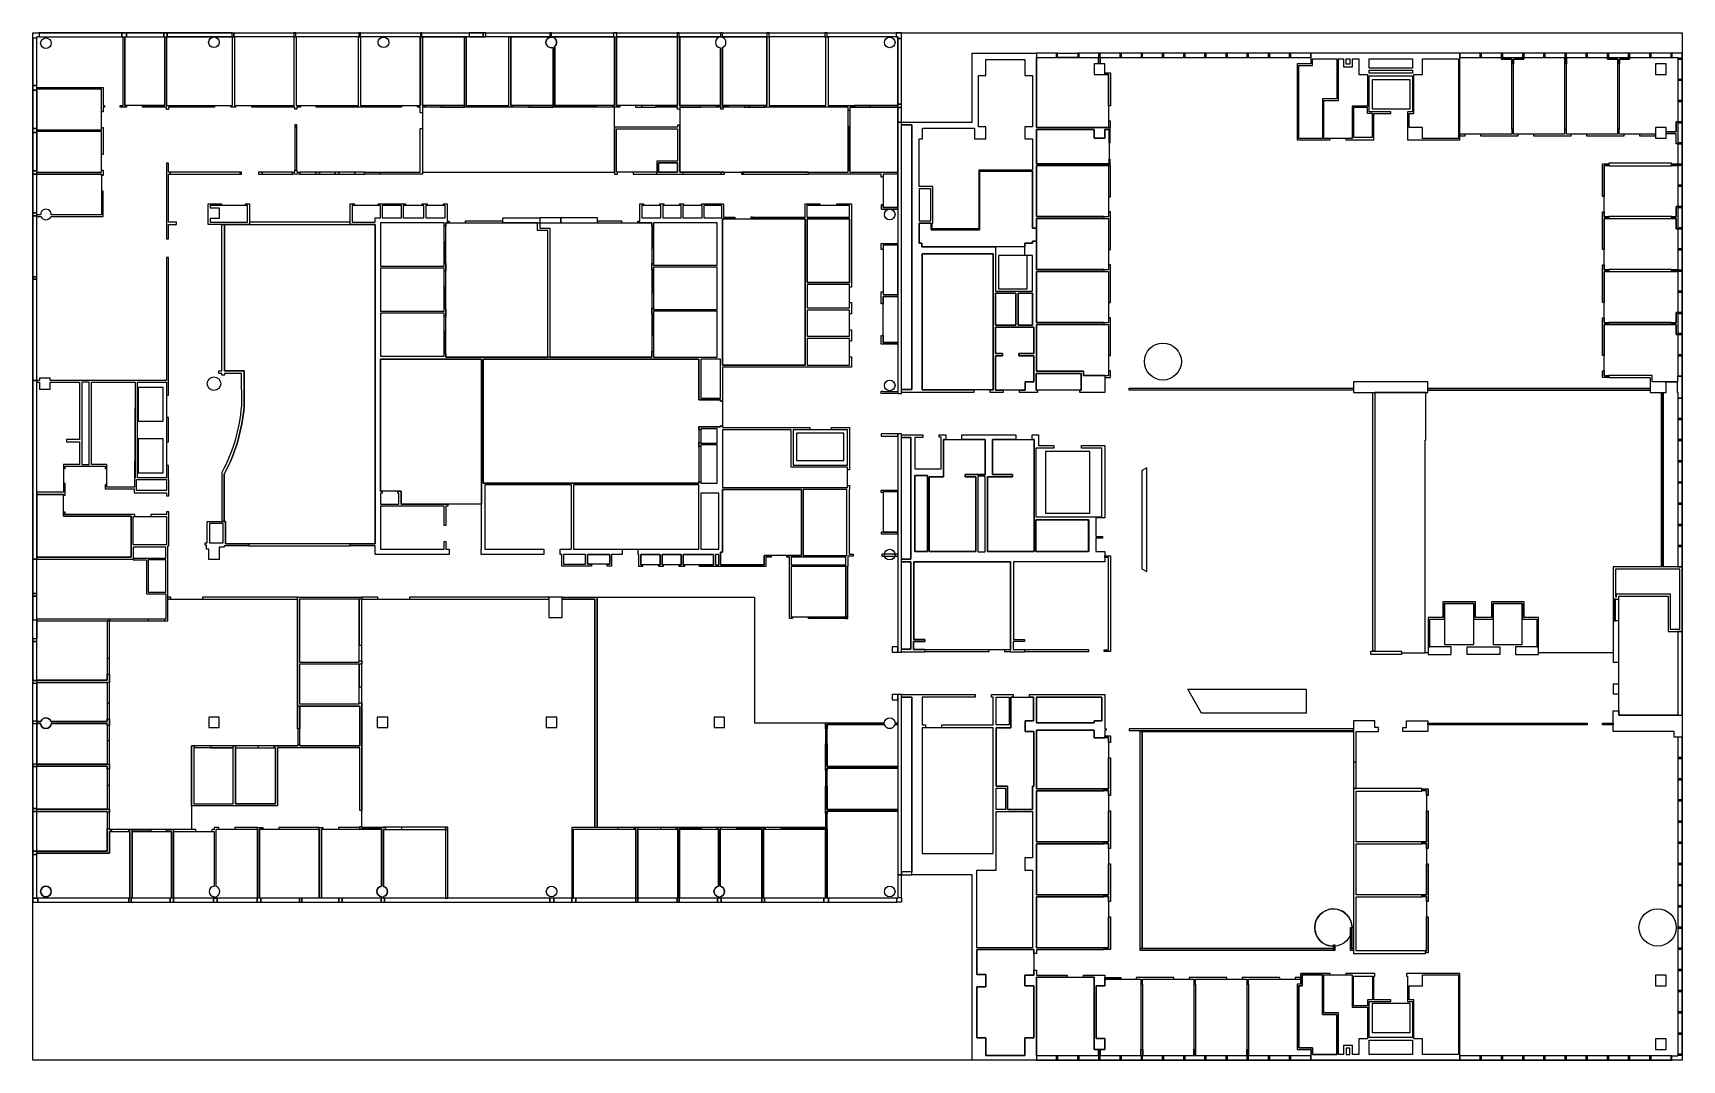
# Model space of a CAD drawing. Header units: centimetres. Extents: x -199 to 9291, y 1428 to 7336.
import ezdxf

# ---------------------------------------------------------------- set-up
doc = ezdxf.new("R2010")
doc.units = ezdxf.units.CM
doc.header["$MEASUREMENT"] = 0
for name, color, linetype in [('Elevators', 2, 'Continuous'), ('Facade_Glass', 4, 'Continuous'), ('Facade_Wall', 6, 'Continuous'), ('Glass', 4, 'Continuous'), ('Labs', 1, 'Continuous'), ('Meeting rooms', 1, 'Continuous'), ('Offices', 1, 'Continuous'), ('Railing', 211, 'Continuous'), ('Stairs', 2, 'Continuous'), ('Storage', 40, 'Continuous'), ('Toilets', 40, 'Continuous'), ('Void', 7, 'Continuous'), ('Walls', 6, 'Continuous')]:
    doc.layers.add(name, color=color, linetype=linetype)

msp = doc.modelspace()

# ---------------------------------------------------------------- linework, layer by layer
msp.add_lwpolyline([(-198.9, 7335.8), (9290.6, 7335.8), (9290.6, 1427.6), (-198.9, 1427.6)], close=True)
at = {"layer": 'Elevators'}
for points in [[(7507.1, 6898.6), (7725.9, 6898.6), (7725.9, 7067), (7507.1, 7067)], [(5358.2, 5864.6), (5521.6, 5864.6), (5521.6, 6055.7), (5358.2, 6055.7)], [(550.5, 5297.3), (405.9, 5297.3), (405.9, 5102.2), (550.5, 5102.2)], [(4466.6, 5034), (4195.1, 5034), (4195.1, 4876.3), (4466.6, 4876.3)], [(405.9, 4804.7), (550.5, 4804.7), (550.5, 5001.4), (405.9, 5001.4)], [(5628.1, 4573.1), (5882.5, 4573.1), (5882.5, 4928.3), (5628.1, 4928.3)], [(8092.1, 4053.7), (7924.7, 4053.7), (7924.7, 3817.2), (8092.1, 3817.2)], [(8371.3, 4053.7), (8203.9, 4053.7), (8203.9, 3817.2), (8371.3, 3817.2)], [(7507.1, 1585), (7725.9, 1585), (7725.9, 1753.3), (7507.1, 1753.3)]]:
    msp.add_lwpolyline(points, close=True, dxfattribs=at)
at = {"layer": 'Facade_Glass'}
for points in [[(-163.1, 7313), (311.6, 7313), (311.6, 7335.8), (-163.1, 7335.8)], [(339.2, 7313), (553.8, 7313), (553.8, 7335.8), (339.2, 7335.8)], [(573.3, 7313), (947.2, 7313), (947.2, 7335.8), (573.3, 7335.8)], [(956.9, 7335.8), (1301.6, 7335.8), (1301.6, 7313), (956.9, 7313)], [(1312.9, 7335.8), (1675.5, 7335.8), (1675.5, 7313), (1312.9, 7313)], [(1685.2, 7335.8), (2031.5, 7335.8), (2031.5, 7313), (1685.2, 7313)], [(2039.6, 7335.8), (2311.1, 7335.8), (2311.1, 7313), (2039.6, 7313)], [(2311.1, 7313), (2392.3, 7313), (2392.3, 7335.8), (2311.1, 7335.8)], [(2407, 7335.8), (2776, 7335.8), (2776, 7313), (2407, 7313)], [(2785.7, 7335.8), (3141.7, 7335.8), (3141.7, 7313), (2785.7, 7313)], [(3161.3, 7335.8), (3507.5, 7335.8), (3507.5, 7313), (3161.3, 7313)], [(3520.5, 7335.8), (3757.8, 7335.8), (3757.8, 7313), (3520.5, 7313)], [(3769.2, 7335.8), (4024.4, 7335.8), (4024.4, 7313), (3769.2, 7313)], [(4037.5, 7335.8), (4357.7, 7335.8), (4357.7, 7313), (4037.5, 7313)], [(4370.7, 7335.8), (4769, 7335.8), (4769, 7313), (4370.7, 7313)], [(-198.9, 7033.4), (-176.1, 7033.4), (-176.1, 7306.5), (-198.9, 7306.5)], [(4799.9, 7304.9), (4777.1, 7304.9), (4777.1, 6926.2), (4799.9, 6926.2)], [(5575.3, 7195.2), (5691.5, 7195.2), (5691.5, 7218.8), (5575.3, 7218.8)], [(5697.2, 7218.8), (5813.4, 7218.8), (5813.4, 7195.2), (5697.2, 7195.2)], [(5819.1, 7195.2), (5935.3, 7195.2), (5935.3, 7218.8), (5819.1, 7218.8)], [(5941, 7195.2), (6057.3, 7195.2), (6057.3, 7218.8), (5941, 7218.8)], [(6062.9, 7195.2), (6179.2, 7195.2), (6179.2, 7218.8), (6062.9, 7218.8)], [(6184.9, 7195.2), (6301.1, 7195.2), (6301.1, 7218.8), (6184.9, 7218.8)], [(6306.8, 7195.2), (6423, 7195.2), (6423, 7218.8), (6306.8, 7218.8)], [(6428.7, 7195.2), (6544.9, 7195.2), (6544.9, 7218.8), (6428.7, 7218.8)], [(6550.6, 7195.2), (6666.9, 7195.2), (6666.9, 7218.8), (6550.6, 7218.8)], [(6672.5, 7195.2), (6788.8, 7195.2), (6788.8, 7218.8), (6672.5, 7218.8)], [(6794.5, 7195.2), (6910.7, 7195.2), (6910.7, 7218.8), (6794.5, 7218.8)], [(6916.4, 7195.2), (7032.6, 7195.2), (7032.6, 7218.8), (6916.4, 7218.8)], [(7038.3, 7195.2), (7154.5, 7195.2), (7154.5, 7218.8), (7038.3, 7218.8)], [(8012.9, 7195.2), (8129.9, 7195.2), (8129.9, 7218.8), (8012.9, 7218.8)], [(8135.6, 7195.2), (8251.8, 7195.2), (8251.8, 7218.8), (8135.6, 7218.8)], [(8257.5, 7195.2), (8373.7, 7195.2), (8373.7, 7218.8), (8257.5, 7218.8)], [(8379.4, 7195.2), (8495.7, 7195.2), (8495.7, 7218.8), (8379.4, 7218.8)], [(8501.3, 7195.2), (8617.6, 7195.2), (8617.6, 7218.8), (8501.3, 7218.8)], [(8623.3, 7195.2), (8739.5, 7195.2), (8739.5, 7218.8), (8623.3, 7218.8)], [(8745.2, 7195.2), (8861.4, 7195.2), (8861.4, 7218.8), (8745.2, 7218.8)], [(8867.1, 7195.2), (8983.3, 7195.2), (8983.3, 7218.8), (8867.1, 7218.8)], [(8989, 7195.2), (9105.3, 7195.2), (9105.3, 7218.8), (8989, 7218.8)], [(9110.9, 7195.2), (9227.2, 7195.2), (9227.2, 7218.8), (9110.9, 7218.8)], [(9290.6, 7195.2), (9290.6, 7218.8), (9232.9, 7218.8), (9232.9, 7195.2), (9267, 7195.2), (9267, 7191.1), (9290.6, 7191.1)], [(9267, 7185.4), (9267, 7069.2), (9290.6, 7069.2), (9290.6, 7185.4)], [(9267, 7063.5), (9267, 6947.3), (9290.6, 6947.3), (9290.6, 7063.5)], [(-198.9, 6786.4), (-176.1, 6786.4), (-176.1, 7007.4), (-198.9, 7007.4)], [(9267, 6941.6), (9267, 6825.4), (9290.6, 6825.4), (9290.6, 6941.6)], [(4799.9, 6906.6), (4777.1, 6906.6), (4777.1, 6823.7), (4799.9, 6823.7)], [(-198.9, 6542.5), (-176.1, 6542.5), (-176.1, 6763.6), (-198.9, 6763.6)], [(9267, 6819.7), (9267, 6703.4), (9290.6, 6703.4), (9290.6, 6819.7)], [(9267, 6697.8), (9267, 6581.5), (9290.6, 6581.5), (9290.6, 6697.8)], [(9267, 6575.8), (9267, 6459.6), (9290.6, 6459.6), (9290.6, 6575.8)], [(-198.9, 6301.9), (-176.1, 6301.9), (-176.1, 6523), (-198.9, 6523)], [(9267, 6453.9), (9267, 6337.7), (9290.6, 6337.7), (9290.6, 6453.9)], [(-198.9, 5932.9), (-176.1, 5932.9), (-176.1, 6284), (-198.9, 6284)], [(9267, 6332), (9267, 6215.8), (9290.6, 6215.8), (9290.6, 6332)], [(9267, 6210.1), (9267, 6093.8), (9290.6, 6093.8), (9290.6, 6210.1)], [(9267, 6088.2), (9267, 5971.9), (9290.6, 5971.9), (9290.6, 6088.2)], [(-198.9, 5336.3), (-176.1, 5336.3), (-176.1, 5919.9), (-198.9, 5919.9)], [(9267, 5966.2), (9267, 5850), (9290.6, 5850), (9290.6, 5966.2)], [(9267, 5844.3), (9267, 5728.1), (9290.6, 5728.1), (9290.6, 5844.3)], [(9267, 5722.4), (9267, 5606.2), (9290.6, 5606.2), (9290.6, 5722.4)], [(9267, 5600.5), (9267, 5484.2), (9290.6, 5484.2), (9290.6, 5600.5)], [(9267, 5478.6), (9267, 5362.3), (9290.6, 5362.3), (9290.6, 5478.6)], [(9267, 5234.7), (9267, 5118.5), (9290.6, 5118.5), (9290.6, 5234.7)], [(9267, 5112.8), (9267, 4996.6), (9290.6, 4996.6), (9290.6, 5112.8)], [(9267, 4990.9), (9267, 4874.6), (9290.6, 4874.6), (9290.6, 4990.9)], [(9267, 4869), (9267, 4752.7), (9290.6, 4752.7), (9290.6, 4869)], [(9267, 4747), (9267, 4630.8), (9290.6, 4630.8), (9290.6, 4747)], [(9267, 4625.1), (9267, 4508.9), (9290.6, 4508.9), (9290.6, 4625.1)], [(9267, 4503.2), (9267, 4387), (9290.6, 4387), (9290.6, 4503.2)], [(9267, 4381.3), (9267, 4265), (9290.6, 4265), (9290.6, 4381.3)], [(-198.9, 4112.2), (-176.1, 4112.2), (-176.1, 4308.9), (-198.9, 4308.9)], [(-176.1, 4096), (-198.9, 4096), (-198.9, 3959.4), (-176.1, 3959.4)], [(-198.9, 3959.4), (-176.1, 3959.4), (-176.1, 3850.5), (-198.9, 3850.5)], [(9267, 3893.6), (9267, 3411.6), (9290.6, 3411.6), (9290.6, 3893.6)], [(-176.1, 3834.3), (-198.9, 3834.3), (-198.9, 3611.6), (-176.1, 3611.6)], [(-198.9, 3595.3), (-176.1, 3595.3), (-176.1, 3377.5), (-198.9, 3377.5)], [(-198.9, 3362.8), (-176.1, 3362.8), (-176.1, 3128.8), (-198.9, 3128.8)], [(9267, 3284.8), (9267, 3167.8), (9290.6, 3167.8), (9290.6, 3284.8)], [(9267, 3162.1), (9267, 3045.8), (9290.6, 3045.8), (9290.6, 3162.1)], [(-176.1, 3115.7), (-198.9, 3115.7), (-198.9, 2875.2), (-176.1, 2875.2)], [(9267, 3040.2), (9267, 2923.9), (9290.6, 2923.9), (9290.6, 3040.2)], [(-176.1, 2857.3), (-198.9, 2857.3), (-198.9, 2628.1), (-176.1, 2628.1)], [(9267, 2918.2), (9267, 2802), (9290.6, 2802), (9290.6, 2918.2)], [(9267, 2796.3), (9267, 2680.1), (9290.6, 2680.1), (9290.6, 2796.3)], [(9267, 2674.4), (9267, 2558.2), (9290.6, 2558.2), (9290.6, 2674.4)], [(-176.1, 2610.2), (-198.9, 2610.2), (-198.9, 2358.2), (-176.1, 2358.2)], [(4799.9, 2493.1), (4777.1, 2493.1), (4777.1, 2361.5), (4799.9, 2361.5)], [(9267, 2552.5), (9267, 2436.2), (9290.6, 2436.2), (9290.6, 2552.5)], [(9267, 2430.6), (9267, 2314.3), (9290.6, 2314.3), (9290.6, 2430.6)], [(352.2, 2358.2), (-171.2, 2358.2), (-171.2, 2335.5), (352.2, 2335.5)], [(591.2, 2358.2), (366.8, 2358.2), (366.8, 2335.5), (591.2, 2335.5)], [(839.9, 2358.2), (610.7, 2358.2), (610.7, 2335.5), (839.9, 2335.5)], [(1091.9, 2358.2), (861, 2358.2), (861, 2335.5), (1091.9, 2335.5)], [(1335.7, 2358.2), (1111.4, 2358.2), (1111.4, 2335.5), (1335.7, 2335.5)], [(1561.7, 2358.2), (1348.7, 2358.2), (1348.7, 2335.5), (1561.7, 2335.5)], [(1805.5, 2358.2), (1581.2, 2358.2), (1581.2, 2335.5), (1805.5, 2335.5)], [(2776, 2358.2), (1823.4, 2358.2), (1823.4, 2335.5), (2776, 2335.5)], [(2902.8, 2358.2), (2798.7, 2358.2), (2798.7, 2335.5), (2902.8, 2335.5)], [(3270.2, 2358.2), (2925.5, 2358.2), (2925.5, 2335.5), (3270.2, 2335.5)], [(3507.5, 2358.2), (3281.5, 2358.2), (3281.5, 2335.5), (3507.5, 2335.5)], [(3740, 2358.2), (3520.5, 2358.2), (3520.5, 2335.5), (3740, 2335.5)], [(3995.2, 2358.2), (3761.1, 2358.2), (3761.1, 2335.5), (3995.2, 2335.5)], [(4352.8, 2358.2), (4009.8, 2358.2), (4009.8, 2335.5), (4352.8, 2335.5)], [(4772.2, 2358.2), (4378.8, 2358.2), (4378.8, 2335.5), (4772.2, 2335.5)], [(9267, 2308.6), (9267, 2192.4), (9290.6, 2192.4), (9290.6, 2308.6)], [(9267, 2186.7), (9267, 2070.5), (9290.6, 2070.5), (9290.6, 2186.7)], [(9267, 2064.8), (9267, 1948.6), (9290.6, 1948.6), (9290.6, 2064.8)], [(9267, 1942.9), (9267, 1826.6), (9290.6, 1826.6), (9290.6, 1942.9)], [(9267, 1821), (9267, 1704.7), (9290.6, 1704.7), (9290.6, 1821)], [(9267, 1699), (9267, 1582.8), (9290.6, 1582.8), (9290.6, 1699)], [(9267, 1577.1), (9267, 1460.9), (9290.6, 1460.9), (9290.6, 1577.1)], [(5691.5, 1451.1), (5575.3, 1451.1), (5575.3, 1427.6), (5691.5, 1427.6)], [(5813.4, 1451.1), (5697.2, 1451.1), (5697.2, 1427.6), (5813.4, 1427.6)], [(5935.3, 1451.1), (5819.1, 1451.1), (5819.1, 1427.6), (5935.3, 1427.6)], [(6057.3, 1451.1), (5941, 1451.1), (5941, 1427.6), (6057.3, 1427.6)], [(6179.2, 1451.1), (6062.9, 1451.1), (6062.9, 1427.6), (6179.2, 1427.6)], [(6301.1, 1451.1), (6184.9, 1451.1), (6184.9, 1427.6), (6301.1, 1427.6)], [(6423, 1451.1), (6306.8, 1451.1), (6306.8, 1427.6), (6423, 1427.6)], [(6544.9, 1451.1), (6428.7, 1451.1), (6428.7, 1427.6), (6544.9, 1427.6)], [(6666.9, 1451.1), (6550.6, 1451.1), (6550.6, 1427.6), (6666.9, 1427.6)], [(6788.8, 1451.1), (6672.5, 1451.1), (6672.5, 1427.6), (6788.8, 1427.6)], [(6910.7, 1451.1), (6794.5, 1451.1), (6794.5, 1427.6), (6910.7, 1427.6)], [(7032.6, 1451.1), (6916.4, 1451.1), (6916.4, 1427.6), (7032.6, 1427.6)], [(7154.5, 1451.1), (7038.3, 1451.1), (7038.3, 1427.6), (7154.5, 1427.6)], [(8129.9, 1451.1), (8012.9, 1451.1), (8012.9, 1427.6), (8129.9, 1427.6)], [(8251.8, 1451.1), (8135.6, 1451.1), (8135.6, 1427.6), (8251.8, 1427.6)], [(8373.7, 1451.1), (8257.5, 1451.1), (8257.5, 1427.6), (8373.7, 1427.6)], [(8495.7, 1451.1), (8379.4, 1451.1), (8379.4, 1427.6), (8495.7, 1427.6)], [(8617.6, 1451.1), (8501.3, 1451.1), (8501.3, 1427.6), (8617.6, 1427.6)], [(8739.5, 1451.1), (8623.3, 1451.1), (8623.3, 1427.6), (8739.5, 1427.6)], [(8861.4, 1451.1), (8745.2, 1451.1), (8745.2, 1427.6), (8861.4, 1427.6)], [(8983.3, 1451.1), (8867.1, 1451.1), (8867.1, 1427.6), (8983.3, 1427.6)], [(9105.3, 1451.1), (8989, 1451.1), (8989, 1427.6), (9105.3, 1427.6)], [(9227.2, 1451.1), (9110.9, 1451.1), (9110.9, 1427.6), (9227.2, 1427.6)], [(9290.6, 1451.1), (9290.6, 1427.6), (9232.9, 1427.6), (9232.9, 1451.1), (9267, 1451.1), (9267, 1455.2), (9290.6, 1455.2)]]:
    msp.add_lwpolyline(points, close=True, dxfattribs=at)
at = {"layer": 'Facade_Wall'}
for points in [[(-163.1, 7335.8), (-163.1, 7313), (-176.1, 7313), (-176.1, 7306.5), (-198.9, 7306.5), (-198.9, 7335.8)], [(311.6, 7313), (339.2, 7313), (339.2, 7335.8), (311.6, 7335.8)], [(553.8, 7313), (573.3, 7313), (573.3, 7335.8), (553.8, 7335.8)], [(947.2, 7335.8), (956.9, 7335.8), (956.9, 7313), (947.2, 7313)], [(1312.9, 7335.8), (1301.6, 7335.8), (1301.6, 7313), (1312.9, 7313)], [(1685.2, 7335.8), (1675.5, 7335.8), (1675.5, 7313), (1685.2, 7313)], [(2039.6, 7335.8), (2031.5, 7335.8), (2031.5, 7313), (2039.6, 7313)], [(2407, 7335.8), (2392.3, 7335.8), (2392.3, 7313), (2407, 7313)], [(2785.7, 7335.8), (2776, 7335.8), (2776, 7313), (2785.7, 7313)], [(3161.3, 7335.8), (3141.7, 7335.8), (3141.7, 7313), (3161.3, 7313)], [(3520.5, 7335.8), (3507.5, 7335.8), (3507.5, 7313), (3520.5, 7313)], [(3769.2, 7335.8), (3757.8, 7335.8), (3757.8, 7313), (3769.2, 7313)], [(4037.5, 7335.8), (4024.4, 7335.8), (4024.4, 7313), (4037.5, 7313)], [(4357.7, 7313), (4370.7, 7313), (4370.7, 7335.8), (4357.7, 7335.8)], [(4769, 7313), (4777.1, 7313), (4777.1, 7304.9), (4799.9, 7304.9), (4799.9, 7335.8), (4769, 7335.8)], [(5691.5, 7195.2), (5697.2, 7195.2), (5697.2, 7218.8), (5691.5, 7218.8)], [(5813.4, 7195.2), (5819.1, 7195.2), (5819.1, 7218.8), (5813.4, 7218.8)], [(5935.3, 7195.2), (5941, 7195.2), (5941, 7218.8), (5935.3, 7218.8)], [(6057.3, 7195.2), (6062.9, 7195.2), (6062.9, 7218.8), (6057.3, 7218.8)], [(6179.2, 7195.2), (6184.9, 7195.2), (6184.9, 7218.8), (6179.2, 7218.8)], [(6301.1, 7195.2), (6306.8, 7195.2), (6306.8, 7218.8), (6301.1, 7218.8)], [(6423, 7195.2), (6428.7, 7195.2), (6428.7, 7218.8), (6423, 7218.8)], [(6544.9, 7195.2), (6550.6, 7195.2), (6550.6, 7218.8), (6544.9, 7218.8)], [(6666.9, 7195.2), (6672.5, 7195.2), (6672.5, 7218.8), (6666.9, 7218.8)], [(6788.8, 7195.2), (6794.5, 7195.2), (6794.5, 7218.8), (6788.8, 7218.8)], [(6910.7, 7195.2), (6916.4, 7195.2), (6916.4, 7218.8), (6910.7, 7218.8)], [(7032.6, 7195.2), (7038.3, 7195.2), (7038.3, 7218.8), (7032.6, 7218.8)], [(8129.9, 7195.2), (8135.6, 7195.2), (8135.6, 7218.8), (8129.9, 7218.8)], [(8251.8, 7195.2), (8257.5, 7195.2), (8257.5, 7218.8), (8251.8, 7218.8)], [(8373.7, 7195.2), (8379.4, 7195.2), (8379.4, 7218.8), (8373.7, 7218.8)], [(8495.7, 7195.2), (8501.3, 7195.2), (8501.3, 7218.8), (8495.7, 7218.8)], [(8617.6, 7195.2), (8623.3, 7195.2), (8623.3, 7218.8), (8617.6, 7218.8)], [(8739.5, 7195.2), (8745.2, 7195.2), (8745.2, 7218.8), (8739.5, 7218.8)], [(8861.4, 7195.2), (8867.1, 7195.2), (8867.1, 7218.8), (8861.4, 7218.8)], [(8983.3, 7195.2), (8989, 7195.2), (8989, 7218.8), (8983.3, 7218.8)], [(9105.3, 7195.2), (9110.9, 7195.2), (9110.9, 7218.8), (9105.3, 7218.8)], [(9227.2, 7195.2), (9232.9, 7195.2), (9232.9, 7218.8), (9227.2, 7218.8)], [(9267, 7191.1), (9267, 7185.4), (9290.6, 7185.4), (9290.6, 7191.1)], [(-176.1, 7033.4), (-198.9, 7033.4), (-198.9, 7007.4), (-176.1, 7007.4)], [(9267, 7069.2), (9267, 7063.5), (9290.6, 7063.5), (9290.6, 7069.2)], [(9267, 6947.3), (9267, 6941.6), (9290.6, 6941.6), (9290.6, 6947.3)], [(4799.9, 6926.2), (4777.1, 6926.2), (4777.1, 6906.6), (4799.9, 6906.6)], [(-176.1, 6786.4), (-198.9, 6786.4), (-198.9, 6763.6), (-176.1, 6763.6)], [(4799.9, 6823.7), (4777.1, 6823.7), (4777.1, 5261.5), (4799.9, 5261.5)], [(9267, 6825.4), (9267, 6819.7), (9290.6, 6819.7), (9290.6, 6825.4)], [(9267, 6703.4), (9267, 6697.8), (9290.6, 6697.8), (9290.6, 6703.4)], [(9267, 6581.5), (9267, 6575.8), (9290.6, 6575.8), (9290.6, 6581.5)], [(-198.9, 6523), (-176.1, 6523), (-176.1, 6542.5), (-198.9, 6542.5)], [(9267, 6459.6), (9267, 6453.9), (9290.6, 6453.9), (9290.6, 6459.6)], [(-176.1, 6301.9), (-198.9, 6301.9), (-198.9, 6284), (-176.1, 6284)], [(9267, 6337.7), (9267, 6332), (9290.6, 6332), (9290.6, 6337.7)], [(9267, 6215.8), (9267, 6210.1), (9290.6, 6210.1), (9290.6, 6215.8)], [(9267, 6093.8), (9267, 6088.2), (9290.6, 6088.2), (9290.6, 6093.8)], [(-198.9, 5919.9), (-176.1, 5919.9), (-176.1, 5932.9), (-198.9, 5932.9)], [(9267, 5971.9), (9267, 5966.2), (9290.6, 5966.2), (9290.6, 5971.9)], [(9267, 5850), (9267, 5844.3), (9290.6, 5844.3), (9290.6, 5850)], [(9267, 5728.1), (9267, 5722.4), (9290.6, 5722.4), (9290.6, 5728.1)], [(9267, 5606.2), (9267, 5600.5), (9290.6, 5600.5), (9290.6, 5606.2)], [(9267, 5484.2), (9267, 5478.6), (9290.6, 5478.6), (9290.6, 5484.2)], [(-198.9, 4308.9), (-176.1, 4308.9), (-176.1, 5336.3), (-198.9, 5336.3)], [(9267, 5362.3), (9265.4, 5362.3), (9265.4, 5329), (9262.9, 5329), (9262.9, 5268), (9267, 5268), (9267, 5234.7), (9290.6, 5234.7), (9290.6, 5362.3)], [(9267, 5118.5), (9267, 5112.8), (9290.6, 5112.8), (9290.6, 5118.5)], [(4799.9, 5029.1), (4777.1, 5029.1), (4777.1, 3774.1), (4799.9, 3774.1)], [(9267, 4996.6), (9267, 4990.9), (9290.6, 4990.9), (9290.6, 4996.6)], [(9267, 4874.6), (9267, 4869), (9290.6, 4869), (9290.6, 4874.6)], [(9267, 4752.7), (9267, 4747), (9290.6, 4747), (9290.6, 4752.7)], [(9267, 4630.8), (9267, 4625.1), (9290.6, 4625.1), (9290.6, 4630.8)], [(9267, 4508.9), (9267, 4503.2), (9290.6, 4503.2), (9290.6, 4508.9)], [(9267, 4387), (9267, 4381.3), (9290.6, 4381.3), (9290.6, 4387)], [(-198.9, 4096), (-176.1, 4096), (-176.1, 4112.2), (-198.9, 4112.2)], [(-198.9, 3834.3), (-176.1, 3834.3), (-176.1, 3850.5), (-198.9, 3850.5)], [(-176.1, 3611.6), (-198.9, 3611.6), (-198.9, 3595.3), (-176.1, 3595.3)], [(4799.9, 3530.3), (4777.1, 3530.3), (4777.1, 2493.1), (4799.9, 2493.1)], [(-198.9, 3362.8), (-176.1, 3362.8), (-176.1, 3377.5), (-198.9, 3377.5)], [(9267, 3167.8), (9267, 3162.1), (9290.6, 3162.1), (9290.6, 3167.8)], [(-198.9, 3115.7), (-176.1, 3115.7), (-176.1, 3128.8), (-198.9, 3128.8)], [(9267, 3045.8), (9267, 3040.2), (9290.6, 3040.2), (9290.6, 3045.8)], [(-198.9, 2857.3), (-176.1, 2857.3), (-176.1, 2875.2), (-198.9, 2875.2)], [(9267, 2923.9), (9267, 2918.2), (9290.6, 2918.2), (9290.6, 2923.9)], [(9267, 2802), (9267, 2796.3), (9290.6, 2796.3), (9290.6, 2802)], [(9267, 2680.1), (9267, 2674.4), (9290.6, 2674.4), (9290.6, 2680.1)], [(-198.9, 2610.2), (-176.1, 2610.2), (-176.1, 2628.1), (-198.9, 2628.1)], [(4857.6, 2509.4), (4799.9, 2509.4), (4799.9, 2493.1), (4857.6, 2493.1)], [(9267, 2558.2), (9267, 2552.5), (9290.6, 2552.5), (9290.6, 2558.2)], [(9267, 2436.2), (9267, 2430.6), (9290.6, 2430.6), (9290.6, 2436.2)], [(-198.9, 2335.5), (-171.2, 2335.5), (-171.2, 2358.2), (-198.9, 2358.2)], [(366.8, 2358.2), (352.2, 2358.2), (352.2, 2335.5), (366.8, 2335.5)], [(610.7, 2358.2), (591.2, 2358.2), (591.2, 2335.5), (610.7, 2335.5)], [(861, 2358.2), (839.9, 2358.2), (839.9, 2335.5), (861, 2335.5)], [(1111.4, 2358.2), (1091.9, 2358.2), (1091.9, 2335.5), (1111.4, 2335.5)], [(1348.7, 2358.2), (1335.7, 2358.2), (1335.7, 2335.5), (1348.7, 2335.5)], [(1581.2, 2358.2), (1561.7, 2358.2), (1561.7, 2335.5), (1581.2, 2335.5)], [(1823.4, 2358.2), (1805.5, 2358.2), (1805.5, 2335.5), (1823.4, 2335.5)], [(2798.7, 2358.2), (2776, 2358.2), (2776, 2335.5), (2798.7, 2335.5)], [(2925.5, 2358.2), (2902.8, 2358.2), (2902.8, 2335.5), (2925.5, 2335.5)], [(3270.2, 2335.5), (3281.5, 2335.5), (3281.5, 2358.2), (3270.2, 2358.2)], [(3507.5, 2335.5), (3520.5, 2335.5), (3520.5, 2358.2), (3507.5, 2358.2)], [(3761.1, 2358.2), (3740, 2358.2), (3740, 2335.5), (3761.1, 2335.5)], [(4009.8, 2358.2), (3995.2, 2358.2), (3995.2, 2335.5), (4009.8, 2335.5)], [(4378.8, 2358.2), (4352.8, 2358.2), (4352.8, 2335.5), (4378.8, 2335.5)], [(4772.2, 2358.2), (4777.1, 2358.2), (4777.1, 2361.5), (4799.9, 2361.5), (4799.9, 2335.5), (4772.2, 2335.5)], [(9267, 2314.3), (9267, 2308.6), (9290.6, 2308.6), (9290.6, 2314.3)], [(9267, 2192.4), (9267, 2186.7), (9290.6, 2186.7), (9290.6, 2192.4)], [(9267, 2070.5), (9267, 2064.8), (9290.6, 2064.8), (9290.6, 2070.5)], [(9267, 1948.6), (9267, 1942.9), (9290.6, 1942.9), (9290.6, 1948.6)], [(9267, 1826.6), (9267, 1821), (9290.6, 1821), (9290.6, 1826.6)], [(9267, 1704.7), (9267, 1699), (9290.6, 1699), (9290.6, 1704.7)], [(9267, 1582.8), (9267, 1577.1), (9290.6, 1577.1), (9290.6, 1582.8)], [(5697.2, 1451.1), (5691.5, 1451.1), (5691.5, 1427.6), (5697.2, 1427.6)], [(5819.1, 1451.1), (5813.4, 1451.1), (5813.4, 1427.6), (5819.1, 1427.6)], [(5941, 1451.1), (5935.3, 1451.1), (5935.3, 1427.6), (5941, 1427.6)], [(6062.9, 1451.1), (6057.3, 1451.1), (6057.3, 1427.6), (6062.9, 1427.6)], [(6184.9, 1451.1), (6179.2, 1451.1), (6179.2, 1427.6), (6184.9, 1427.6)], [(6306.8, 1451.1), (6301.1, 1451.1), (6301.1, 1427.6), (6306.8, 1427.6)], [(6428.7, 1451.1), (6423, 1451.1), (6423, 1427.6), (6428.7, 1427.6)], [(6550.6, 1451.1), (6544.9, 1451.1), (6544.9, 1427.6), (6550.6, 1427.6)], [(6672.5, 1451.1), (6666.9, 1451.1), (6666.9, 1427.6), (6672.5, 1427.6)], [(6794.5, 1451.1), (6788.8, 1451.1), (6788.8, 1427.6), (6794.5, 1427.6)], [(6916.4, 1451.1), (6910.7, 1451.1), (6910.7, 1427.6), (6916.4, 1427.6)], [(7038.3, 1451.1), (7032.6, 1451.1), (7032.6, 1427.6), (7038.3, 1427.6)], [(8135.6, 1451.1), (8129.9, 1451.1), (8129.9, 1427.6), (8135.6, 1427.6)], [(8257.5, 1451.1), (8251.8, 1451.1), (8251.8, 1427.6), (8257.5, 1427.6)], [(8379.4, 1451.1), (8373.7, 1451.1), (8373.7, 1427.6), (8379.4, 1427.6)], [(8501.3, 1451.1), (8495.7, 1451.1), (8495.7, 1427.6), (8501.3, 1427.6)], [(8623.3, 1451.1), (8617.6, 1451.1), (8617.6, 1427.6), (8623.3, 1427.6)], [(8745.2, 1451.1), (8739.5, 1451.1), (8739.5, 1427.6), (8745.2, 1427.6)], [(8867.1, 1451.1), (8861.4, 1451.1), (8861.4, 1427.6), (8867.1, 1427.6)], [(8989, 1451.1), (8983.3, 1451.1), (8983.3, 1427.6), (8989, 1427.6)], [(9110.9, 1451.1), (9105.3, 1451.1), (9105.3, 1427.6), (9110.9, 1427.6)], [(9232.9, 1451.1), (9227.2, 1451.1), (9227.2, 1427.6), (9232.9, 1427.6)], [(9267, 1460.9), (9267, 1455.2), (9290.6, 1455.2), (9290.6, 1460.9)]]:
    msp.add_lwpolyline(points, close=True, dxfattribs=at)
at = {"layer": 'Glass'}
for points in [[(5943.1, 7195.2), (5943.1, 7157.8), (5933.3, 7157.8), (5933.3, 7195.2)], [(8310.7, 7185.4), (8251.8, 7185.4), (8251.8, 7195.2), (8379.4, 7195.2), (8379.4, 7185.4), (8320.5, 7185.4), (8320.5, 7157.8), (8310.7, 7157.8)], [(8625.3, 7195.2), (8625.3, 7157.8), (8615.5, 7157.8), (8615.5, 7195.2)], [(8920.3, 7185.4), (8861.4, 7185.4), (8861.4, 7195.2), (8989, 7195.2), (8989, 7185.4), (8930.1, 7185.4), (8930.1, 7157.8), (8920.3, 7157.8)], [(6000.8, 7106.6), (6000.8, 6917.2), (5991, 6917.2), (5991, 7096.8), (5968.7, 7096.8), (5968.7, 7106.6)], [(2148.5, 6908.3), (2285.1, 6908.3), (2285.1, 6918), (2148.5, 6918)], [(2294.8, 6918), (2437.9, 6918), (2437.9, 6908.3), (2294.8, 6908.3)], [(2654.1, 6908.3), (2793.9, 6908.3), (2793.9, 6918), (2654.1, 6918)], [(2803.6, 6918), (3044.2, 6918), (3044.2, 6908.3), (2803.6, 6908.3)], [(3304.3, 6908.3), (3385.6, 6908.3), (3385.6, 6918), (3304.3, 6918)], [(3523.8, 6908.3), (3644.1, 6908.3), (3644.1, 6918), (3523.8, 6918)], [(3923.7, 6908.3), (4014.7, 6908.3), (4014.7, 6918), (3923.7, 6918)], [(4528.4, 6908.3), (4619.4, 6908.3), (4619.4, 6918), (4528.4, 6918)], [(1319.4, 6796.1), (1308.1, 6796.1), (1308.1, 6545.8), (1319.4, 6545.8)], [(4502.4, 6789.6), (4492.6, 6789.6), (4492.6, 6545.8), (4502.4, 6545.8)], [(5991, 6829.4), (5991, 6792), (6000.8, 6792), (6000.8, 6829.4)], [(8042.9, 6754.2), (8012.9, 6754.2), (8012.9, 6744.5), (8042.9, 6744.5)], [(8131.1, 6754.2), (8131.1, 6744.5), (8347.3, 6744.5), (8347.3, 6754.2), (8320.1, 6754.2), (8320.1, 6781.5), (8310.3, 6781.5), (8310.3, 6754.2)], [(8435.9, 6754.2), (8435.9, 6744.5), (8652.1, 6744.5), (8652.1, 6754.2), (8624.9, 6754.2), (8624.9, 6781.5), (8615.1, 6781.5), (8615.1, 6754.2)], [(8740.7, 6754.2), (8740.7, 6744.5), (8956.9, 6744.5), (8956.9, 6754.2), (8929.7, 6754.2), (8929.7, 6781.5), (8919.9, 6781.5), (8919.9, 6754.2)], [(9138.6, 6754.2), (9045.4, 6754.2), (9045.4, 6744.5), (9138.6, 6744.5)], [(9257.3, 6766.3), (9257.3, 6825.2), (9267, 6825.2), (9267, 6697.6), (9257.3, 6697.6), (9257.3, 6756.5), (9199.5, 6756.5), (9199.5, 6766.3)], [(5991, 6572.6), (5991, 6393.3), (6000.8, 6393.3), (6000.8, 6572.6)], [(8869.5, 6583.6), (8869.5, 6573.8), (8842.3, 6573.8), (8842.3, 6394.6), (8832.6, 6394.6), (8832.6, 6583.6)], [(9267, 6573.8), (9229.6, 6573.8), (9229.6, 6583.6), (9267, 6583.6)], [(992.7, 6536), (591.2, 6536), (591.2, 6523), (992.7, 6523)], [(1295.1, 6536), (1119.5, 6536), (1119.5, 6523), (1295.1, 6523)], [(1428.4, 6536), (1337.3, 6536), (1337.3, 6523), (1428.4, 6523)], [(1540.5, 6536), (1449.5, 6536), (1449.5, 6523), (1540.5, 6523)], [(1561.7, 6523), (1652.7, 6523), (1652.7, 6536), (1561.7, 6536)], [(1708, 6536), (1799, 6536), (1799, 6523), (1708, 6523)], [(3390.5, 6536), (3255.5, 6536), (3255.5, 6523), (3390.5, 6523)], [(3761.1, 6536), (3540, 6536), (3540, 6523), (3761.1, 6523)], [(3887.9, 6523), (4263.4, 6523), (4263.4, 6536), (3887.9, 6536)], [(2839.4, 6272.7), (2717.5, 6272.7), (2717.5, 6243.4), (2839.4, 6243.4)], [(3941.5, 6275.9), (4234.1, 6275.9), (4234.1, 6266.2), (3941.5, 6266.2)], [(5991, 6089.8), (6000.8, 6089.8), (6000.8, 6306), (5991, 6306), (5991, 6278.8), (5963.8, 6278.8), (5963.8, 6269), (5991, 6269)], [(8842.3, 6089.8), (8832.6, 6089.8), (8832.6, 6306), (8842.3, 6306), (8842.3, 6278.8), (8869.5, 6278.8), (8869.5, 6269), (8842.3, 6269)], [(9257.3, 6278.8), (9257.3, 6337.7), (9267, 6337.7), (9267, 6210.1), (9257.3, 6210.1), (9257.3, 6269), (9229.6, 6269), (9229.6, 6278.8)], [(1626.7, 6246.7), (1046.3, 6246.7), (1046.3, 6233.6), (1626.7, 6233.6)], [(2504.5, 6253.2), (2288.3, 6253.2), (2288.3, 6243.4), (2504.5, 6243.4)], [(3188.9, 6253.2), (3049.1, 6253.2), (3049.1, 6243.4), (3188.9, 6243.4)], [(3372.6, 6227.1), (3362.8, 6227.1), (3362.8, 6116.6), (3372.6, 6116.6)], [(2176.1, 6118.2), (2166.4, 6118.2), (2166.4, 6009.3), (2176.1, 6009.3)], [(5991, 5785), (6000.8, 5785), (6000.8, 6001.2), (5991, 6001.2), (5991, 5974), (5963.8, 5974), (5963.8, 5964.2), (5991, 5964.2)], [(8842.3, 5785), (8832.6, 5785), (8832.6, 6001.2), (8842.3, 6001.2), (8842.3, 5974), (8869.5, 5974), (8869.5, 5964.2), (8842.3, 5964.2)], [(3372.6, 5973.6), (3362.8, 5973.6), (3362.8, 5859.8), (3372.6, 5859.8)], [(9267, 5964.2), (9229.6, 5964.2), (9229.6, 5974), (9267, 5974)], [(2176.1, 5859.8), (2166.4, 5859.8), (2166.4, 5750.8), (2176.1, 5750.8)], [(3372.6, 5720), (3362.8, 5720), (3362.8, 5611), (3372.6, 5611)], [(5991, 5480.2), (6000.8, 5480.2), (6000.8, 5696.4), (5991, 5696.4), (5991, 5669.2), (5963.8, 5669.2), (5963.8, 5659.4), (5991, 5659.4)], [(8842.3, 5480.2), (8832.6, 5480.2), (8832.6, 5696.4), (8842.3, 5696.4), (8842.3, 5669.2), (8869.5, 5669.2), (8869.5, 5659.4), (8842.3, 5659.4)], [(9257.3, 5669.2), (9257.3, 5728.1), (9267, 5728.1), (9267, 5600.5), (9257.3, 5600.5), (9257.3, 5659.4), (9229.6, 5659.4), (9229.6, 5669.2)], [(2176.1, 5599.7), (2166.4, 5599.7), (2166.4, 5490.8), (2176.1, 5490.8)], [(6000.8, 5354.6), (6000.8, 5391.6), (5991, 5391.6), (5991, 5364.4), (5968.7, 5364.4), (5968.7, 5354.6)], [(8832.6, 5354.6), (8832.6, 5391.6), (8842.3, 5391.6), (8842.3, 5364.4), (8869.5, 5364.4), (8869.5, 5354.6)], [(6108.5, 5291.6), (7400.8, 5291.6), (7400.8, 5281.9), (6108.5, 5281.9)], [(7827.5, 5291.6), (9107.7, 5291.6), (9107.7, 5281.9), (7827.5, 5281.9)], [(1043.1, 4385.3), (1626.7, 4385.3), (1626.7, 4396.7), (1043.1, 4396.7)], [(6000.8, 4328.9), (6000.8, 3777), (5965.4, 3777), (5965.4, 3786.7), (5991, 3786.7), (5991, 4319.1), (5968.7, 4319.1), (5968.7, 4328.9)], [(4479.6, 3977.3), (4489.4, 3977.3), (4489.4, 4266.7), (4479.6, 4266.7)], [(594.4, 4091.1), (576.5, 4091.1), (576.5, 4078.1), (594.4, 4078.1)], [(1322.7, 4091.1), (776.5, 4091.1), (776.5, 4078.1), (1322.7, 4078.1)], [(1786, 4091.1), (1693.3, 4091.1), (1693.3, 4078.1), (1786, 4078.1)], [(2769.5, 4091.1), (1968.1, 4091.1), (1968.1, 4078.1), (2769.5, 4078.1)], [(3047.5, 2764.6), (3034.5, 2764.6), (3034.5, 4078.1), (2845.9, 4078.1), (2845.9, 4091.1), (3047.5, 4091.1)], [(1693.3, 4078.1), (1678.7, 4078.1), (1678.7, 3814.8), (1693.3, 3814.8)], [(8465.6, 3805), (8465.6, 3972.4), (8381.9, 3972.4), (8381.9, 4064.3), (8193.3, 4064.3), (8193.3, 3972.4), (8102.3, 3972.4), (8102.3, 4064.3), (7914.5, 4064.3), (7914.5, 3972.4), (7830, 3972.4), (7830, 3805), (7839.7, 3805), (7839.7, 3962.7), (7924.3, 3962.7), (7924.3, 4054.5), (8092.5, 4054.5), (8092.5, 3962.7), (8203, 3962.7), (8203, 4054.5), (8372.1, 4054.5), (8372.1, 3962.7), (8455.8, 3962.7), (8455.8, 3805)], [(8897.6, 4078.9), (8897.6, 3954.6), (8907.3, 3954.6), (8907.3, 4078.9)], [(228.7, 3738.4), (241.7, 3738.4), (241.7, 3954.6), (228.7, 3954.6)], [(466, 3964.3), (241.7, 3964.3), (241.7, 3954.6), (466, 3954.6)], [(4263.4, 3977.3), (4479.6, 3977.3), (4479.6, 3967.6), (4263.4, 3967.6)], [(1693.3, 3704.2), (1678.7, 3704.2), (1678.7, 3574.2), (1693.3, 3574.2)], [(5303.8, 3786.7), (4934, 3786.7), (4934, 3777), (5303.8, 3777)], [(5426.5, 3786.7), (5392.4, 3786.7), (5392.4, 3777), (5426.5, 3777)], [(5876.8, 3786.7), (5507, 3786.7), (5507, 3777), (5876.8, 3777)], [(228.7, 3481.5), (241.7, 3481.5), (241.7, 3600.2), (228.7, 3600.2)], [(1322.7, 3463.6), (1337.3, 3463.6), (1337.3, 3333.6), (1322.7, 3333.6)], [(7400.8, 3333.7), (6108.5, 3333.7), (6108.5, 3323.9), (7400.8, 3323.9)], [(7827.5, 3365.7), (8744.4, 3365.7), (8744.4, 3355.9), (7827.5, 3355.9)], [(8832.2, 3365.7), (8894.7, 3365.7), (8894.7, 3355.9), (8832.2, 3355.9)], [(241.7, 3263.7), (228.7, 3263.7), (228.7, 3130.4), (241.7, 3130.4)], [(953.7, 3234.4), (823.6, 3234.4), (823.6, 3223), (953.7, 3223)], [(1098.4, 3234.4), (966.7, 3234.4), (966.7, 3223), (1098.4, 3223)], [(6000.8, 3291.7), (6000.8, 3254.7), (5991, 3254.7), (5991, 3282), (5968.7, 3282), (5968.7, 3291.7)], [(5991, 3166.1), (6000.8, 3166.1), (6000.8, 2949.9), (5991, 2949.9), (5991, 2977.2), (5963.8, 2977.2), (5963.8, 2986.9), (5991, 2986.9)], [(7415.4, 3141.8), (7400.8, 3141.8), (7400.8, 2989), (7415.4, 2989)], [(241.7, 3006.8), (228.7, 3006.8), (228.7, 2870.3), (241.7, 2870.3)], [(7829.6, 2986.9), (7829.6, 2949.9), (7819.8, 2949.9), (7819.8, 2977.2), (7792.6, 2977.2), (7792.6, 2986.9)], [(5991, 2861.3), (6000.8, 2861.3), (6000.8, 2645.1), (5991, 2645.1), (5991, 2672.4), (5963.8, 2672.4), (5963.8, 2682.1), (5991, 2682.1)], [(7819.8, 2861.3), (7829.6, 2861.3), (7829.6, 2645.1), (7819.8, 2645.1), (7819.8, 2672.4), (7792.6, 2672.4), (7792.6, 2682.1), (7819.8, 2682.1)], [(371.7, 2753.2), (479, 2753.2), (479, 2741.9), (371.7, 2741.9)], [(739.1, 2753.2), (610.7, 2753.2), (610.7, 2741.9), (739.1, 2741.9)], [(1093.5, 2764.6), (961.8, 2764.6), (961.8, 2754.9), (1093.5, 2754.9)], [(1447.9, 2764.6), (1215.4, 2764.6), (1215.4, 2754.9), (1447.9, 2754.9)], [(1560, 2754.9), (1682, 2754.9), (1682, 2764.6), (1560, 2764.6)], [(1920.9, 2753.2), (2174.5, 2753.2), (2174.5, 2766.2), (1920.9, 2766.2)], [(2187.5, 2753.2), (2174.5, 2753.2), (2174.5, 2358.2), (2187.5, 2358.2)], [(3413.2, 2764.6), (3281.5, 2764.6), (3281.5, 2754.9), (3413.2, 2754.9)], [(3522.1, 2764.6), (3647.3, 2764.6), (3647.3, 2754.9), (3522.1, 2754.9)], [(3852.1, 2764.6), (3995.2, 2764.6), (3995.2, 2754.9), (3852.1, 2754.9)], [(4109, 2764.6), (4349.6, 2764.6), (4349.6, 2754.9), (4109, 2754.9)], [(5991, 2556.5), (6000.8, 2556.5), (6000.8, 2340.3), (5991, 2340.3), (5991, 2367.6), (5963.8, 2367.6), (5963.8, 2377.3), (5991, 2377.3)], [(7819.8, 2556.5), (7829.6, 2556.5), (7829.6, 2340.3), (7819.8, 2340.3), (7819.8, 2367.6), (7792.6, 2367.6), (7792.6, 2377.3), (7819.8, 2377.3)], [(5963.8, 2062.8), (5963.8, 2072.5), (5991, 2072.5), (5991, 2251.7), (6000.8, 2251.7), (6000.8, 2062.7)], [(7813.7, 2043.6), (7813.7, 2053.4), (7819.8, 2053.4), (7819.8, 2251.7), (7829.6, 2251.7), (7829.6, 2043.6)], [(6061.3, 1892.1), (5968.7, 1892.1), (5968.7, 1901.8), (6061.3, 1901.8)], [(6365.7, 1892.1), (6365.7, 1901.8), (6149.5, 1901.8), (6149.5, 1892.1), (6176.7, 1892.1), (6176.7, 1864.8), (6186.5, 1864.8), (6186.5, 1892.1)], [(6670.5, 1892.1), (6670.5, 1901.8), (6454.3, 1901.8), (6454.3, 1892.1), (6481.5, 1892.1), (6481.5, 1864.8), (6491.3, 1864.8), (6491.3, 1892.1)], [(6975.3, 1892.1), (6975.3, 1901.8), (6759.1, 1901.8), (6759.1, 1892.1), (6786.3, 1892.1), (6786.3, 1864.8), (6796.1, 1864.8), (6796.1, 1892.1)], [(7064.3, 1892.1), (7096, 1892.1), (7096, 1901.8), (7064.3, 1901.8)], [(5943.1, 1488.5), (5943.1, 1451.1), (5933.3, 1451.1), (5933.3, 1488.5)], [(6186.9, 1488.5), (6186.9, 1451.1), (6177.1, 1451.1), (6177.1, 1488.5)], [(6491.7, 1488.5), (6491.7, 1451.1), (6481.9, 1451.1), (6481.9, 1488.5)], [(6796.5, 1488.5), (6796.5, 1451.1), (6786.7, 1451.1), (6786.7, 1488.5)]]:
    msp.add_lwpolyline(points, close=True, dxfattribs=at)
at = {"layer": 'Labs'}
for points in [[(2042.8, 6536), (3148.2, 6536), (3148.2, 6908.3), (2042.8, 6908.3)], [(2176.1, 6243.4), (3362.8, 6243.4), (3362.8, 5471.2), (2176.1, 5471.2)], [(2910.9, 4365.8), (3632.7, 4365.8), (3632.7, 4736.5), (2910.9, 4736.5)], [(4360.9, 3367.7), (4360.9, 2764.6), (3047.5, 2764.6), (3047.5, 4091.1), (3953.6, 4091.1), (3953.6, 3367.7)], [(1322.7, 4078.1), (1322.7, 3333.6), (1326, 3333.6), (1326, 3234.4), (713.1, 3234.4), (713.1, 2753.2), (241.7, 2753.2), (241.7, 3954.6), (576.5, 3954.6), (576.5, 4078.1)], [(2187.5, 2766.2), (1818.5, 2766.2), (1818.5, 2764.6), (1693.3, 2764.6), (1693.3, 4078.1), (2769.5, 4078.1), (2769.5, 3972.4), (2845.9, 3972.4), (2845.9, 4078.1), (3034.5, 4078.1), (3034.5, 2764.6), (2902.8, 2764.6), (2902.8, 2358.2), (2187.5, 2358.2)]]:
    msp.add_lwpolyline(points, close=True, dxfattribs=at)
at = {"layer": 'Meeting rooms'}
for points in [[(4245.5, 5425.7), (3769.2, 5425.7), (3769.2, 6266.2), (3839.1, 6266.2), (3931.8, 6266.2), (3941.5, 6266.2), (4234.1, 6266.2), (4245.5, 6266.2)], [(2382.6, 4624.3), (2187.5, 4624.3), (1919.3, 4624.3), (1919.3, 4700.7), (1901.4, 4700.7), (1810.4, 4700.7), (1800.6, 4700.7), (1800.6, 5459.9), (2382.6, 5459.9)], [(3769.2, 5076.2), (3757.8, 5076.2), (3757.8, 5069.7), (3632.7, 5069.7), (3632.7, 5053.5), (3632.7, 4980.3), (3632.7, 4957.6), (3632.7, 4754.4), (3632.7, 4746.2), (2392.3, 4746.2), (2392.3, 5459.9), (3632.7, 5459.9), (3632.7, 5225.8), (3757.8, 5225.8), (3757.8, 5217.6), (3769.2, 5217.6)], [(5426.5, 3786.7), (5392.4, 3786.7), (5303.8, 3786.7), (4934, 3786.7), (4934, 3789.6), (4868.9, 3789.6), (4868.9, 3835.1), (4934, 3835.1), (4934, 3846.5), (4870.6, 3846.5), (4870.6, 4292.7), (4934.8, 4292.7), (4934.8, 4294.3), (5426.5, 4294.3)]]:
    msp.add_lwpolyline(points, close=True, dxfattribs=at)
at = {"layer": 'Offices'}
for points in [[(560.3, 6918), (329.5, 6918), (329.5, 7313), (560.3, 7313)], [(948.8, 7313), (570, 7313), (570, 6918), (948.8, 6918)], [(960.2, 6918), (1303.2, 6918), (1303.2, 7313), (960.2, 7313)], [(1673.8, 7313), (1316.2, 7313), (1316.2, 6918), (1673.8, 6918)], [(1686.8, 6918), (2031.5, 6918), (2031.5, 7313), (1686.8, 7313)], [(2042.8, 7313), (2285.1, 7313), (2285.1, 6918), (2042.8, 6918)], [(2294.8, 6918), (2538.6, 6918), (2538.6, 7313), (2294.8, 7313)], [(3510.8, 6918), (3385.6, 6918), (3304.3, 6918), (3268.5, 6918), (3159.6, 6918), (3159.6, 7313), (3161.3, 7313), (3507.5, 7313), (3510.8, 7313)], [(4364.2, 7313), (4037.5, 7313), (4037.5, 6918), (4364.2, 6918)], [(4777.1, 7313), (4377.2, 7313), (4377.2, 6918), (4777.1, 6918)], [(5991, 6917.2), (5991, 6829.4), (5991, 6792), (5575.3, 6792), (5575.3, 7092), (5575.3, 7195.2), (5691.5, 7195.2), (5697.2, 7195.2), (5813.4, 7195.2), (5819.1, 7195.2), (5933.3, 7195.2), (5933.3, 7157.8), (5907.7, 7157.8), (5907.7, 7096.8), (5968.7, 7096.8), (5991, 7096.8)], [(8309.5, 6781.5), (8310.3, 6781.5), (8310.3, 6754.2), (8042.9, 6754.2), (8012.9, 6754.2), (8012.9, 7195.2), (8129.9, 7195.2), (8135.6, 7195.2), (8251.8, 7195.2), (8251.8, 7185.4), (8310.7, 7185.4), (8310.7, 7157.8), (8309.5, 7157.8)], [(8614.3, 6781.5), (8615.1, 6781.5), (8615.1, 6754.2), (8320.1, 6754.2), (8320.1, 6781.5), (8320.9, 6781.5), (8320.9, 7157.8), (8320.5, 7185.4), (8379.4, 7185.4), (8379.4, 7195.2), (8379.4, 7195.2), (8495.7, 7195.2), (8501.3, 7195.2), (8615.5, 7195.2), (8615.5, 7157.8), (8614.3, 7157.8)], [(8919.1, 6781.5), (8919.9, 6781.5), (8919.9, 6754.2), (8624.9, 6754.2), (8624.9, 6781.5), (8625.7, 6781.5), (8625.7, 7157.8), (8625.3, 7157.8), (8625.3, 7195.2), (8739.5, 7195.2), (8745.2, 7195.2), (8861.4, 7195.2), (8861.4, 7185.4), (8920.3, 7185.4), (8920.3, 7157.8), (8919.1, 7157.8)], [(9267, 6947.3), (9267, 6947.3), (9267, 6947.3), (9267, 6941.6), (9267, 6825.4), (9267, 6825.4), (9267, 6825.2), (9257.3, 6825.2), (9257.3, 6766.3), (9199.5, 6766.3), (9199.5, 6792), (9138.6, 6792), (9138.6, 6754.2), (9045.4, 6754.2), (8929.7, 6754.2), (8929.7, 6781.5), (8930.5, 6781.5), (8930.5, 7157.8), (8930.1, 7157.8), (8930.1, 7185.4), (8989, 7185.4), (8989, 7195.2), (9105.3, 7195.2), (9105.3, 7195.2), (9110.9, 7195.2), (9227.2, 7195.2), (9232.9, 7195.2), (9267, 7195.2), (9267, 7191.1), (9267, 7191.1), (9267, 7185.4), (9267, 7069.2), (9267, 7069.2), (9267, 7063.5)], [(-176.1, 6778.2), (194.5, 6778.2), (194.5, 7012.3), (-176.1, 7012.3)], [(3523.8, 6536), (4492.6, 6536), (4492.6, 6908.3), (3523.8, 6908.3)], [(4777.1, 6906.6), (4502.4, 6906.6), (4502.4, 6536), (4777.1, 6536)], [(194.5, 6768.5), (-176.1, 6768.5), (-176.1, 6534.4), (194.5, 6534.4)], [(3510.8, 6597.8), (3390.5, 6597.8), (3390.5, 6536), (3255.5, 6536), (3164.5, 6536), (3159.6, 6536), (3159.6, 6784.7), (3510.8, 6784.7)], [(5991, 6393.3), (5991, 6306), (5991, 6278.8), (5963.8, 6278.8), (5963.8, 6280), (5575.3, 6280), (5575.3, 6572.6), (5991, 6572.6)], [(9267, 6459.6), (9267, 6459.6), (9267, 6453.9), (9267, 6453.9), (9267, 6337.7), (9257.3, 6337.7), (9257.3, 6278.8), (9229.6, 6278.8), (9229.6, 6280), (8869.5, 6280), (8842.3, 6278.8), (8842.3, 6394.6), (8842.3, 6573.8), (8869.5, 6573.8), (8869.5, 6571), (9229.6, 6571), (9229.6, 6573.8), (9267, 6573.8)], [(5991, 6089.8), (5991, 6001.2), (5991, 5974), (5963.8, 5974), (5963.8, 5975.2), (5575.3, 5975.2), (5575.3, 6138.6), (5575.3, 6212.5), (5575.3, 6267.8), (5963.8, 6267.8), (5963.8, 6269), (5991, 6269)], [(9267, 5974), (9229.6, 5974), (9229.6, 5975.2), (8869.5, 5975.2), (8869.5, 5974), (8842.3, 5974), (8842.3, 6269), (8869.5, 6269), (8869.5, 6267.8), (9229.6, 6267.8), (9229.6, 6269), (9257.3, 6269), (9257.3, 6210.1), (9267, 6210.1), (9267, 6093.8), (9267, 6093.8), (9267, 6088.2), (9267, 6088.2)], [(2166.4, 6243.4), (1800.6, 6243.4), (1800.6, 5994.7), (2166.4, 5994.7)], [(3738.3, 6243.4), (3372.6, 6243.4), (3372.6, 5999.6), (3738.3, 5999.6)], [(2166.4, 5983.3), (1800.6, 5983.3), (1800.6, 5734.6), (2166.4, 5734.6)], [(3738.3, 5988.2), (3372.6, 5988.2), (3372.6, 5744.3), (3738.3, 5744.3)], [(5991, 5785), (5991, 5696.4), (5991, 5669.2), (5963.8, 5669.2), (5963.8, 5670.4), (5575.3, 5670.4), (5575.3, 5963), (5963.8, 5963), (5963.8, 5964.2), (5991, 5964.2)], [(9267, 5850), (9267, 5850), (9267, 5844.3), (9267, 5844.3), (9267, 5844.3), (9267, 5728.1), (9257.3, 5728.1), (9257.3, 5669.2), (9229.6, 5669.2), (9229.6, 5670.4), (8869.5, 5670.4), (8869.5, 5669.2), (8842.3, 5669.2), (8842.3, 5964.2), (8869.5, 5964.2), (8869.5, 5963), (9229.6, 5963), (9229.6, 5964.2), (9267, 5964.2)], [(2166.4, 5724.8), (1800.6, 5724.8), (1800.6, 5476.1), (2166.4, 5476.1)], [(3738.3, 5734.6), (3372.6, 5734.6), (3372.6, 5471.2), (3738.3, 5471.2)], [(5991, 5480.2), (5991, 5391.6), (5991, 5364.4), (5968.7, 5364.4), (5968.7, 5364.8), (5846.7, 5364.8), (5846.7, 5390), (5575.3, 5390), (5575.3, 5658.2), (5963.8, 5658.2), (5991, 5659.4)], [(9267, 5362.3), (9265.4, 5362.3), (9265.4, 5329), (9262.9, 5329), (9199.5, 5329), (9119.1, 5329), (9119.1, 5365.6), (8869.5, 5365.6), (8869.5, 5364.4), (8842.3, 5364.4), (8842.3, 5391.6), (8842.3, 5659.4), (8869.5, 5659.4), (8869.5, 5658.2), (9229.6, 5658.2), (9229.6, 5659.4), (9257.3, 5659.4), (9257.3, 5600.5), (9267, 5600.5), (9267, 5484.2), (9267, 5484.2), (9267, 5478.6), (9267, 5478.6)], [(4222.8, 4330.1), (4139.9, 4330.1), (4048.8, 4330.1), (4008.2, 4330.1), (4008.2, 4276.4), (3757.8, 4276.4), (3757.8, 4349.6), (3769.2, 4349.6), (3769.2, 4708.8), (4222.8, 4708.8)], [(565.2, 3964.3), (558.7, 3964.3), (466, 3964.3), (241.7, 3964.3), (-176.1, 3964.3), (-176.1, 4096), (-176.1, 4112.2), (-176.1, 4308.9), (378.2, 4308.9), (378.2, 4304.1), (454.6, 4304.1), (454.6, 4109), (565.2, 4109)], [(4479.6, 4266.7), (4164.2, 4266.7), (4164.2, 3977.3), (4479.6, 3977.3)], [(1678.7, 4078.1), (1334.1, 4078.1), (1334.1, 3717.2), (1678.7, 3717.2)], [(228.7, 3738.4), (228.7, 3613.2), (-176.1, 3613.2), (-176.1, 3834.3), (-176.1, 3850.5), (-176.1, 3954.6), (228.7, 3954.6)], [(1678.7, 3704.2), (1334.1, 3704.2), (1334.1, 3476.6), (1678.7, 3476.6)], [(1337.3, 3463.6), (1682, 3463.6), (1682, 3234.4), (1337.3, 3234.4)], [(5991, 2986.9), (5963.8, 2986.9), (5963.8, 2986.9), (5963.8, 2988.1), (5575.3, 2988.1), (5575.3, 3324.6), (5907.7, 3324.6), (5907.7, 3281.6), (5968.7, 3281.6), (5991, 3282), (5991, 3254.7)], [(953.7, 3223), (726.1, 3223), (726.1, 2901.2), (953.7, 2901.2)], [(966.7, 3223), (1195.9, 3223), (1195.9, 2901.2), (966.7, 2901.2)], [(228.7, 2870.3), (-176.1, 2870.3), (-176.1, 2875.2), (-176.1, 3117.4), (228.7, 3117.4)], [(4777.1, 2871.9), (4777.1, 2868.7), (4370.7, 2868.7), (4370.7, 3106), (4777.1, 3106), (4777.1, 3102.7)], [(5991, 2682.1), (5963.8, 2682.1), (5963.8, 2683.3), (5575.3, 2683.3), (5575.3, 2975.9), (5963.8, 2975.9), (5991, 2977.2), (5991, 2861.3), (5991, 2861.3)], [(7819.8, 2682.1), (7792.6, 2682.1), (7792.6, 2683.3), (7415.4, 2683.3), (7415.4, 2975.1), (7792.6, 2975.1), (7792.6, 2977.2), (7819.8, 2977.2), (7819.8, 2949.9)], [(228.7, 2759.7), (228.7, 2629.7), (-176.1, 2629.7), (-176.1, 2857.3), (228.7, 2857.3)], [(4777.1, 2361.5), (4777.1, 2358.2), (4772.2, 2358.2), (4378.8, 2358.2), (4370.7, 2358.2), (4370.7, 2758.1), (4370.7, 2858.9), (4777.1, 2858.9), (4777.1, 2857.3)], [(1447.9, 2358.2), (1348.7, 2358.2), (1335.7, 2358.2), (1111.4, 2358.2), (1104.9, 2358.2), (1104.9, 2754.9), (1447.9, 2754.9)], [(3270.2, 2358.2), (2925.5, 2358.2), (2912.5, 2358.2), (2912.5, 2754.9), (3169.4, 2754.9), (3270.2, 2754.9)], [(3512.4, 2358.2), (3507.5, 2358.2), (3281.5, 2358.2), (3281.5, 2754.9), (3512.4, 2754.9)], [(4360.9, 2358.2), (4352.8, 2358.2), (4009.8, 2358.2), (4004.9, 2358.2), (4004.9, 2754.9), (4109, 2754.9), (4349.6, 2754.9), (4360.9, 2754.9)], [(358.7, 2358.2), (352.2, 2358.2), (-171.2, 2358.2), (-176.1, 2358.2), (-176.1, 2610.2), (-176.1, 2616.7), (241.7, 2616.7), (241.7, 2741.9), (253.1, 2741.9), (358.7, 2741.9)], [(597.7, 2358.2), (591.2, 2358.2), (371.7, 2358.2), (371.7, 2741.9), (597.7, 2741.9)], [(5963.8, 2377.3), (5963.8, 2377.3), (5963.8, 2378.5), (5575.3, 2378.5), (5575.3, 2671.1), (5963.8, 2671.1), (5991, 2672.4), (5991, 2645.1), (5991, 2377.3)], [(7819.8, 2377.3), (7792.6, 2377.3), (7792.6, 2378.5), (7415.4, 2378.5), (7415.4, 2671.1), (7792.6, 2671.1), (7792.6, 2672.4), (7819.8, 2672.4)], [(5991, 2251.7), (5991, 2251.7), (5991, 2072.5), (5963.8, 2072.5), (5963.8, 2073.7), (5575.3, 2073.7), (5575.3, 2366.3), (5963.8, 2366.3), (5991, 2367.6)], [(7819.8, 2053.4), (7813.7, 2053.4), (7813.7, 2055.9), (7415.4, 2055.9), (7415.4, 2366.3), (7792.6, 2366.3), (7792.6, 2367.6), (7819.8, 2367.6)], [(5575.3, 1451.1), (5575.3, 1903.9), (5907.7, 1903.9), (5907.7, 1488.5), (5933.3, 1488.5), (5933.3, 1451.1)], [(6175.9, 1488.5), (6177.1, 1488.5), (6177.1, 1451.1), (6062.9, 1451.1), (6062.9, 1451.1), (6057.3, 1451.1), (6057.3, 1451.1), (5943.1, 1451.1), (5943.1, 1488.5), (5968.7, 1488.5), (5968.7, 1551.9), (5919.1, 1551.9), (5919.1, 1854.3), (5968.7, 1854.3), (5968.7, 1892.1), (6061.3, 1892.1), (6176.7, 1892.1), (6176.7, 1864.8), (6175.9, 1864.8)], [(6480.7, 1488.5), (6481.9, 1488.5), (6481.9, 1451.1), (6428.7, 1451.1), (6428.7, 1451.1), (6423, 1451.1), (6423, 1451.1), (6306.8, 1451.1), (6306.8, 1451.1), (6301.1, 1451.1), (6301.1, 1451.1), (6186.9, 1451.1), (6186.9, 1488.5), (6187.3, 1488.5), (6187.3, 1864.8), (6186.5, 1864.8), (6186.5, 1892.1), (6481.5, 1892.1), (6481.5, 1864.8), (6480.7, 1864.8)], [(6785.5, 1488.5), (6786.7, 1488.5), (6786.7, 1451.1), (6672.5, 1451.1), (6672.5, 1451.1), (6666.9, 1451.1), (6666.9, 1451.1), (6550.6, 1451.1), (6550.6, 1451.1), (6544.9, 1451.1), (6544.9, 1451.1), (6491.7, 1451.1), (6491.7, 1488.5), (6492.1, 1488.5), (6492.1, 1864.8), (6491.3, 1864.8), (6491.3, 1892.1), (6786.3, 1892.1), (6786.3, 1864.8), (6785.5, 1864.8)], [(7075.7, 1488.5), (7154.5, 1488.5), (7154.5, 1451.1), (7038.3, 1451.1), (7038.3, 1451.1), (7032.6, 1451.1), (7032.6, 1451.1), (6916.4, 1451.1), (6916.4, 1451.1), (6910.7, 1451.1), (6910.7, 1451.1), (6796.5, 1451.1), (6796.5, 1488.5), (6796.9, 1488.5), (6796.9, 1864.8), (6796.1, 1864.8), (6796.1, 1892.1), (7096, 1892.1), (7096, 1863.2), (7075.7, 1863.2)]]:
    msp.add_lwpolyline(points, close=True, dxfattribs=at)
for points in [[(2793.9, 6918), (2561.4, 6918), (2550, 6918), (2550, 7313), (2776, 7313), (2783.3, 7312.3, 1.194289), (2793.9, 7253.2)], [(3148.2, 6918), (2803.6, 6918), (2803.6, 7259.1, 0.447801), (2803.6, 7304.5), (2803.6, 7313), (3141.7, 7313), (3148.2, 7313)], [(3757.8, 6918), (3735.1, 6918), (3644.1, 6918), (3523.8, 6918), (3523.8, 7313), (3757.8, 7313), (3757.8, 7312.1, 0.977133), (3757.8, 7251.2)], [(4024.4, 6918), (4014.7, 6918), (3923.7, 6918), (3892.8, 6918), (3801.7, 6918), (3769.2, 6918), (3769.2, 7253.1, 0.693717), (3769.2, 7310.2), (3769.2, 7313), (4024.4, 7313)], [(194.5, 6425.5), (194.5, 6290.5), (-93.9, 6290.5, 1.041042), (-154.8, 6290.5), (-176.1, 6290.5), (-176.1, 6301.9), (-176.1, 6523), (-176.1, 6524.6), (194.5, 6524.6), (194.5, 6516.5)], [(228.7, 3375.8), (-95.8, 3375.8, 0.697059), (-153, 3375.8), (-176.1, 3375.8), (-176.1, 3377.5), (-176.1, 3595.3), (-176.1, 3600.2), (228.7, 3600.2)], [(228.7, 3130.4), (-176.1, 3130.4), (-176.1, 3362.8), (-154.8, 3362.8, 0.922349), (-94, 3362.8), (228.7, 3362.8)], [(4777.1, 3115.7), (4370.7, 3115.7), (4370.7, 3333.6), (4370.7, 3358), (4701.7, 3358, 0.782342), (4760.9, 3358), (4777.1, 3358)], [(1093.5, 2358.2), (861, 2358.2), (856.2, 2358.2), (856.2, 2368.4, 0.693908), (856.2, 2425.5), (856.2, 2754.9), (870.8, 2754.9), (1093.5, 2754.9)], [(1807.1, 2427.2, 0.377108), (1780.5, 2397, 0.377108), (1807.1, 2366.8), (1807.1, 2358.2), (1581.2, 2358.2), (1561.7, 2358.2), (1460.9, 2358.2), (1460.9, 2754.9), (1560, 2754.9), (1682, 2754.9), (1807.1, 2754.9)], [(2174.5, 2358.2), (1823.4, 2358.2), (1818.5, 2358.2), (1818.5, 2367.4, 0.343333), (1841.5, 2397, 0.343333), (1818.5, 2426.5), (1818.5, 2753.2), (1829.9, 2753.2), (1920.9, 2753.2), (2174.5, 2753.2)], [(3746.5, 2427.2, 0.876862), (3746.5, 2366.8), (3746.5, 2358.2), (3740, 2358.2), (3522.1, 2358.2), (3522.1, 2754.9), (3746.5, 2754.9)], [(3995.2, 2358.2), (3761.1, 2358.2), (3756.2, 2358.2), (3756.2, 2367.1, 0.8256), (3756.2, 2426.9), (3756.2, 2754.9), (3995.2, 2754.9)], [(843.1, 2427.4, 0.926039), (843.1, 2366.6), (843.1, 2358.2), (839.9, 2358.2), (610.7, 2358.2), (610.7, 2741.9), (830.1, 2741.9), (843.1, 2741.9)], [(-154.9, 2397, 1), (-93.9, 2397, 1)]]:
    msp.add_lwpolyline(points, format="xyb", close=True, dxfattribs=at)
at = {"layer": 'Railing'}
msp.add_lwpolyline([(890.3, 4525.1), (890.3, 4809.6, 0.10213), (1002.5, 5190), (1000.8, 5377), (903.3, 5377), (903.3, 5367.2), (888.7, 5367.2), (888.7, 5377), (870.8, 5377), (870.8, 5391.6), (888.7, 5391.6), (888.7, 6233.6), (903.3, 6233.6), (903.3, 5391.6), (1015.5, 5391.6), (1017.1, 5188.4, -0.100693), (901.7, 4797.6), (901.7, 4525.1)], format="xyb", close=True, dxfattribs=at)
for points in [[(7511.8, 5268), (7522.7, 5268), (7522.7, 3779), (7511.8, 3779)], [(9171.9, 5268), (9182.9, 5268), (9182.9, 4265), (9171.9, 4265)], [(7500, 3779), (7675.5, 3779), (7675.5, 3760.3), (7500, 3760.3)], [(6172.3, 3316.5), (6183.2, 3316.5), (6183.2, 2068.9), (6172.3, 2068.9)], [(7391.1, 2068.9), (7382.9, 2068.9), (7382.9, 2189.4), (7391.1, 2189.4)], [(7292.6, 2057.9), (7284.5, 2057.9), (7284.5, 2090.4), (7292.6, 2090.4)], [(6172.3, 2057.9), (6172.3, 2068.9), (7284.5, 2068.9), (7284.5, 2057.9)], [(7382.9, 2057.9), (7382.9, 2068.9), (7400.8, 2068.9), (7400.8, 2057.9)]]:
    msp.add_lwpolyline(points, close=True, dxfattribs=at)
at = {"layer": 'Stairs'}
for points in [[(4918.5, 6065.4), (5327.4, 6065.4), (5327.4, 5282.7), (4918.5, 5282.7)], [(7812.9, 3770.1), (7812.9, 4994.1), (7817, 4994.1), (7817, 5268), (7522.7, 5268), (7522.7, 3779), (7675.5, 3779), (7675.5, 3770.1)], [(4164.2, 5053.5), (3769.2, 5053.5), (3769.2, 4721.8), (4487.7, 4721.8), (4487.7, 4837.3), (4164.2, 4837.3)], [(-23.3, 4681.2), (-176.1, 4681.2), (-176.1, 4320.3), (366.8, 4320.3), (366.8, 4556), (-23.3, 4556)], [(8927.3, 3534.3), (8927.3, 4096), (9210.1, 4096), (9210.1, 3893.6), (9267, 3893.6), (9267, 3411.6), (8927.3, 3411.6)], [(6526.2, 3423.8), (6447.4, 3561.2), (7126.9, 3561.2), (7126.9, 3423.8)], [(5327.4, 3339.3), (4918.5, 3339.3), (4918.5, 2615.9), (5327.4, 2615.9)]]:
    msp.add_lwpolyline(points, close=True, dxfattribs=at)
for centre, radius in [((6303.4, 5445.4), 106.3), ((7284.5, 2189.4), 107.2), ((9150, 2190.1), 107.2)]:
    msp.add_circle(centre, radius, dxfattribs=at)
at = {"layer": 'Storage'}
for points in [[(7391.9, 6729.5), (7356.9, 6729.5), (7265.9, 6729.5), (7230.1, 6729.5), (7230.1, 6947.3), (7313.8, 6947.3), (7313.8, 7187.9), (7342.3, 7187.9), (7342.3, 7140.7), (7393.5, 7140.7), (7393.5, 7187.9), (7431.7, 7187.9), (7431.7, 7096.8), (7481.3, 7096.8), (7481.3, 6915.6), (7391.9, 6915.6)], [(5993.9, 6609.2), (5993.9, 6583.2), (5575.3, 6583.2), (5575.3, 6781.5), (5907.7, 6781.5), (5907.7, 6731.1), (5968.7, 6731.1), (5968.7, 6781.5), (5993.9, 6781.5), (5993.9, 6701.8)], [(4692.6, 6331.2), (4777.1, 6331.2), (4777.1, 6523), (4692.6, 6523)], [(5553.3, 6212.5), (5575.3, 6212.5), (5575.3, 6138.6), (5553.3, 6138.6), (5553.3, 6126.4), (5508.6, 6126.4), (5508.6, 6106), (5339.6, 6106), (4916.9, 6106), (4916.9, 6126.4), (4901.5, 6126.4), (4901.5, 6242.6), (4969.7, 6242.6), (4969.7, 6202.8), (5248.5, 6202.8), (5248.5, 6541.7), (5553.3, 6541.7)], [(1035, 6342.6), (820.4, 6342.6), (820.4, 6329.6), (872.4, 6329.6), (872.4, 6267.8), (820.4, 6267.8), (820.4, 6246.7), (1035, 6246.7)], [(1800.6, 6342.6), (1638.1, 6342.6), (1638.1, 6246.7), (1769.7, 6246.7), (1769.7, 6272.7), (1800.6, 6272.7)], [(2051, 6342.6), (1932.3, 6342.6), (1932.3, 6272.7), (2051, 6272.7)], [(2172.9, 6342.6), (2062.3, 6342.6), (2062.3, 6272.7), (2172.9, 6272.7)], [(3414.8, 6344.2), (3304.3, 6344.2), (3304.3, 6272.7), (3414.8, 6272.7)], [(3530.3, 6344.2), (3426.2, 6344.2), (3426.2, 6272.7), (3530.3, 6272.7)], [(3652.2, 6344.2), (3540, 6344.2), (3540, 6272.7), (3652.2, 6272.7)], [(4500.7, 6342.6), (4253.7, 6342.6), (4253.7, 6275.9), (4500.7, 6275.9)], [(4692.6, 5830.5), (4777.1, 5830.5), (4777.1, 6115), (4692.6, 6115)], [(4499.1, 5889), (4256.9, 5889), (4256.9, 5754.1), (4499.1, 5754.1)], [(4692.6, 5819.1), (4777.1, 5819.1), (4777.1, 5555.8), (4692.6, 5555.8)], [(4499.1, 5741.1), (4256.9, 5741.1), (4256.9, 5591.5), (4499.1, 5591.5)], [(5561.4, 5329), (5511.1, 5329), (5511.1, 5281.9), (5477.7, 5281.9), (5383.4, 5281.9), (5340.4, 5281.9), (5340.4, 5477.7), (5380.2, 5477.7), (5380.2, 5492.4), (5340.4, 5492.4), (5340.4, 5644.4), (5561.4, 5644.4), (5561.4, 5492.4), (5473.7, 5492.4), (5473.7, 5477.7), (5561.4, 5477.7)], [(4499.1, 5578.5), (4256.9, 5578.5), (4256.9, 5425.7), (4499.1, 5425.7)], [(5832.9, 5281), (5825.6, 5281), (5581.8, 5281), (5573.6, 5281), (5573.6, 5377), (5832.9, 5377)], [(9267, 4752.7), (9267, 4752.7), (9267, 4747), (9267, 4747), (9267, 4630.8), (9267, 4630.8), (9267, 4625.1), (9267, 4625.1), (9267, 4508.9), (9267, 4508.9), (9267, 4503.2), (9267, 4503.2), (9267, 4503.2), (9267, 4387), (9267, 4387), (9267, 4381.3), (9267, 4381.3), (9267, 4265), (9182.9, 4265), (9182.9, 5268), (9199.5, 5268), (9199.5, 5329), (9262.9, 5329), (9262.9, 5268), (9267, 5268), (9267, 5234.7), (9267, 5234.7), (9267, 5118.5), (9267, 5118.5), (9267, 5112.8), (9267, 5112.8), (9267, 5112.8), (9267, 4996.6), (9267, 4996.6), (9267, 4990.9), (9267, 4990.9), (9267, 4874.6), (9267, 4874.6), (9267, 4869), (9267, 4869)], [(3738.3, 5058.3), (3644.1, 5058.3), (3644.1, 4975.4), (3738.3, 4975.4)], [(3738.3, 4965.7), (3644.1, 4965.7), (3644.1, 4746.2), (3738.3, 4746.2)], [(4777.1, 4695.8), (4692.6, 4695.8), (4692.6, 4465), (4777.1, 4465)], [(378.2, 4554.4), (570, 4554.4), (570, 4391.8), (378.2, 4391.8)], [(3120.6, 4279.7), (3106, 4279.7), (3014.9, 4279.7), (2992.2, 4279.7), (2992.2, 4334.9), (3120.6, 4334.9)], [(3410, 4276.4), (3309.2, 4276.4), (3299.4, 4276.4), (3299.4, 4334.9), (3410, 4334.9)], [(3531.9, 4276.4), (3421.3, 4276.4), (3421.3, 4334.9), (3531.9, 4334.9)], [(3717.2, 4276.4), (3635.9, 4276.4), (3543.3, 4276.4), (3543.3, 4334.9), (3717.2, 4334.9)], [(5558.2, 3378.3), (5511.1, 3378.3), (5511.1, 3317.3), (5561.4, 3317.3), (5561.4, 3002), (5553.3, 3002), (5553.3, 2868.7), (5409.5, 2868.7), (5409.5, 3002), (5343.6, 3002), (5343.6, 3339.3), (5427.3, 3339.3), (5427.3, 3514), (5441.2, 3514), (5535.4, 3514), (5558.2, 3514)], [(5561.4, 1915.2), (5508.6, 1915.2), (5508.6, 1854.3), (5561.4, 1854.3), (5561.4, 1554.4), (5508.6, 1554.4), (5508.6, 1452.8), (5285.1, 1452.8), (5285.1, 1554.4), (5232.3, 1554.4), (5232.3, 1849.4), (5285.1, 1849.4), (5285.1, 1920.1), (5232.3, 1920.1), (5232.3, 2064), (5561.4, 2064), (5561.4, 2039.6), (5561.4, 1943.7)], [(7391.9, 1730.7), (7481.3, 1730.7), (7481.3, 1549.5), (7431.7, 1549.5), (7431.7, 1458.4), (7393.5, 1458.4), (7393.5, 1510.5), (7342.3, 1510.5), (7342.3, 1458.4), (7313.8, 1458.4), (7313.8, 1699), (7230.1, 1699), (7230.1, 1916.9), (7265.9, 1916.9), (7356.9, 1916.9), (7391.9, 1916.9)]]:
    msp.add_lwpolyline(points, close=True, dxfattribs=at)
at = {"layer": 'Toilets'}
for points in [[(-176.1, 4694.2), (-176.1, 5326.6), (-161.5, 5326.6), (-161.5, 5287.6), (-99.7, 5287.6), (-99.7, 5326.6), (69.4, 5326.6), (69.4, 4996.6), (-5.4, 4996.6), (-5.4, 4983.6), (69.4, 4983.6), (69.4, 4853.5), (-23.3, 4853.5), (-23.3, 4694.2)], [(225.4, 4723.5), (225.4, 4853.5), (137.6, 4853.5), (137.6, 5326.6), (389.6, 5326.6), (384.7, 4723.5)], [(5041.3, 4996.6), (5280.2, 4996.6), (5280.2, 4795.8), (5165.6, 4795.8), (5165.6, 4782.8), (5226.6, 4782.8), (5226.6, 4353.6), (4957.5, 4353.6), (4957.5, 4782.8), (5041.3, 4782.8)], [(5323.3, 4795.8), (5323.3, 4996.6), (5562.3, 4996.6), (5562.3, 4353.6), (5293.2, 4353.6), (5293.2, 4782.8), (5437.9, 4782.8), (5437.9, 4795.8)]]:
    msp.add_lwpolyline(points, close=True, dxfattribs=at)
at = {"layer": 'Void'}
for points in [[(5553.3, 6546.6), (5243.6, 6546.6), (5243.6, 6208.5), (4974.6, 6208.5), (4974.6, 6242.6), (4980.3, 6242.6), (4980.3, 6452.3), (4901.5, 6452.3), (4901.5, 6726.2), (4919.3, 6726.2), (4919.3, 6788), (5219.3, 6788), (5219.3, 6726.2), (5285.1, 6726.2), (5285.1, 6796.9), (5242, 6796.9), (5242, 7092), (5285.1, 7092), (5285.1, 7183), (5508.6, 7183), (5508.6, 7092), (5553.3, 7092), (5553.3, 6796.9), (5508.6, 6796.9), (5508.6, 6726.2), (5553.3, 6726.2)], [(4857.6, 5284.3), (4799.9, 5284.3), (4799.9, 6807.5), (4857.6, 6807.5)], [(3400.2, 6588), (3510.8, 6588), (3510.8, 6536), (3400.2, 6536)], [(1810.4, 6272.7), (1922.5, 6272.7), (1922.5, 6342.6), (1810.4, 6342.6)], [(3661.9, 6272.7), (3764.4, 6272.7), (3764.4, 6344.2), (3661.9, 6344.2)], [(4500.7, 6266.2), (4256.9, 6266.2), (4256.9, 5900.4), (4500.7, 5900.4)], [(5340.4, 5838.6), (5456.6, 5838.6), (5456.6, 5655.7), (5340.4, 5655.7)], [(5469.6, 5655.8), (5553.3, 5655.8), (5553.3, 5838.6), (5469.6, 5838.6)], [(3757.8, 5459.9), (3644.1, 5459.9), (3644.1, 5235.5), (3757.8, 5235.5)], [(3757.8, 5459.9), (3644.1, 5459.9), (3644.1, 5235.5), (3757.8, 5235.5)], [(82.4, 4853.5), (124.6, 4853.5), (124.6, 5326.6), (82.4, 5326.6)], [(570, 4777.1), (402.6, 4777.1), (402.6, 5326.6), (570, 5326.6)], [(7830, 3770.1), (7812.9, 3770.1), (7812.9, 4994.1), (7817, 4994.1), (7817, 5268), (7827.5, 5268), (7827.5, 5281.9), (9107.7, 5281.9), (9107.7, 5268), (9171.9, 5268), (9171.9, 4265), (8894.7, 4265), (8894.7, 3769.2), (8465.6, 3769.2), (8465.6, 3972.4), (8381.9, 3972.4), (8381.9, 4064.3), (8193.3, 4064.3), (8193.3, 3972.4), (8102.3, 3972.4), (8102.3, 4064.3), (7914.5, 4064.3), (7914.5, 3972.4), (7830, 3972.4)], [(4487.7, 5053.5), (4175.6, 5053.5), (4175.6, 4850.3), (4487.7, 4850.3)], [(4853.5, 4308.9), (4799.9, 4308.9), (4799.9, 5007.9), (4853.5, 5007.9)], [(396.1, 4767.4), (570, 4767.4), (570, 4704), (396.1, 4704)], [(4876.3, 4790.1), (4947.8, 4790.1), (4947.8, 4353.6), (4876.3, 4353.6)], [(5281, 4786.9), (5238.8, 4786.9), (5238.8, 4351.2), (5281, 4351.2)], [(4234.1, 4330.1), (4484.5, 4330.1), (4484.5, 4708.8), (4234.1, 4708.8)], [(5572, 4353.6), (5874.4, 4353.6), (5874.4, 4534.9), (5572, 4534.9)], [(565.2, 4378.8), (378.2, 4378.8), (378.2, 4315.4), (565.2, 4315.4)], [(464.4, 4118.7), (565.2, 4118.7), (565.2, 4304.1), (464.4, 4304.1)], [(2980.8, 4334.9), (2854, 4334.9), (2854, 4279.7), (2980.8, 4279.7)], [(4853.5, 3791.2), (4799.9, 3791.2), (4799.9, 4292.7), (4853.5, 4292.7)], [(4857.6, 2509.4), (4799.9, 2509.4), (4799.9, 3514), (4857.6, 3514)], [(5418.4, 3356.3), (5343.6, 3356.3), (5343.6, 3363.7), (5343.6, 3514), (5418.4, 3514)], [(5952.4, 3378.3), (5907.7, 3378.3), (5907.7, 3366.9), (5575.3, 3366.9), (5575.3, 3514), (5952.4, 3514)], [(5397.3, 2868.7), (5343.6, 2868.7), (5343.6, 2990.6), (5397.3, 2990.6)], [(5508.6, 2520), (5553.3, 2520), (5553.3, 2072.9), (5232.3, 2072.9), (5232.3, 2520), (5343.6, 2520), (5343.6, 2856.5), (5553.3, 2856.5), (5553.3, 2590.7), (5508.6, 2590.7)], [(7304.9, 1458.4), (7163.5, 1458.4), (7163.5, 1497.5), (7084.6, 1497.5), (7084.6, 1854.3), (7105, 1854.3), (7105, 1916.9), (7221.2, 1916.9), (7221.2, 1690.1), (7304.9, 1690.1)], [(7508.9, 1773.8), (7481.3, 1773.8), (7481.3, 1739.7), (7400.8, 1739.7), (7400.8, 1910.4), (7508.9, 1910.4)], [(8004.7, 1458.4), (7797.5, 1458.4), (7797.5, 1549.5), (7747.9, 1549.5), (7747.9, 1773.8), (7720.2, 1773.8), (7720.2, 1854.3), (7797.5, 1854.3), (7797.5, 1916.9), (8004.7, 1916.9)], [(7738.9, 1458.4), (7490.2, 1458.4), (7490.2, 1542.2), (7738.9, 1542.2)]]:
    msp.add_lwpolyline(points, close=True, dxfattribs=at)
for points in [[(1769.7, 4396.7), (1626.7, 4396.7), (1043.1, 4396.7), (908.2, 4396.7), (908.2, 4525.1), (901.7, 4525.1), (901.7, 4797.6, 0.100693), (1017.1, 5188.4), (1015.5, 5391.6), (903.3, 5391.6), (903.3, 6233.6), (1046.3, 6233.6), (1626.7, 6233.6), (1769.7, 6233.6)], [(7400.8, 2068.9), (7391.1, 2068.9), (7391.1, 2189.4), (7391.7, 2189.4, 2.414214), (7284.5, 2082.3), (7284.5, 2068.9), (6183.2, 2068.9), (6183.2, 3316.5), (7400.8, 3316.5), (7400.8, 3141.8), (7400.8, 3141.8), (7400.8, 2989)]]:
    msp.add_lwpolyline(points, format="xyb", close=True, dxfattribs=at)
at = {"layer": 'Walls'}
for points in [[(303.4, 6908.3), (303.4, 6918), (319.7, 6918), (319.7, 7313), (329.5, 7313), (329.5, 6918), (339.2, 6918), (339.2, 6908.3)], [(431.9, 6908.3), (431.9, 6918), (560.3, 6918), (560.3, 7313), (570, 7313), (570, 6918), (844.8, 6918), (844.8, 6908.3), (581.4, 6908.3), (581.4, 6895.3), (570, 6895.3), (570, 6908.3)], [(939.1, 6908.3), (939.1, 6918), (948.8, 6918), (948.8, 7313), (960.2, 7313), (960.2, 6918), (966.7, 6918), (966.7, 6908.3)], [(1061, 6908.3), (1061, 6918), (1303.2, 6918), (1303.2, 7313), (1316.2, 7313), (1316.2, 6918), (1340.6, 6918), (1340.6, 6908.3), (1319.4, 6908.3), (1319.4, 6898.5), (1308.1, 6898.5), (1308.1, 6908.3)], [(1431.6, 6908.3), (1431.6, 6918), (1673.8, 6918), (1673.8, 7313), (1686.8, 7313), (1686.8, 6918), (1922.5, 6918), (1922.5, 6908.3)], [(2029.8, 6877.4), (2029.8, 6908.3), (2013.6, 6908.3), (2013.6, 6918), (2029.8, 6918), (2029.8, 7313), (2042.8, 7313), (2042.8, 6918), (2057.5, 6918), (2057.5, 6908.3), (2042.8, 6908.3), (2042.8, 6877.4)], [(2294.8, 6908.3), (2285.1, 6908.3), (2285.1, 7313), (2294.8, 7313)], [(2528.9, 6908.3), (2528.9, 6918), (2538.6, 6918), (2538.6, 7313), (2550, 7313), (2550, 6918), (2561.4, 6918), (2561.4, 6908.3)], [(3136.9, 6908.3), (3136.9, 6918), (3148.2, 6918), (3148.2, 7313), (3159.6, 7313), (3159.6, 6918), (3177.5, 6918), (3177.5, 6908.3)], [(3523.8, 6896.9), (3510.8, 6896.9), (3510.8, 6908.3), (3385.6, 6908.3), (3385.6, 6918), (3510.8, 6918), (3510.8, 7313), (3523.8, 7313)], [(4014.7, 6908.3), (4014.7, 6918), (4024.4, 6918), (4024.4, 7313), (4037.5, 7313), (4037.5, 6918), (4045.6, 6918), (4045.6, 6908.3)], [(4136.6, 6908.3), (4136.6, 6918), (4364.2, 6918), (4364.2, 7313), (4377.2, 7313), (4377.2, 6918), (4383.7, 6918), (4383.7, 6908.3)], [(4799.9, 5268), (4799.9, 5284.3), (4857.6, 5284.3), (4857.6, 6807.5), (4799.9, 6807.5), (4799.9, 6823.7), (5206.3, 6823.7), (5206.3, 7218.8), (5575.3, 7218.8), (5575.3, 7092), (5575.3, 6792), (5998.7, 6792), (5998.7, 6701.8), (5993.9, 6701.8), (5993.9, 6781.5), (5968.7, 6781.5), (5968.7, 6731.1), (5907.7, 6731.1), (5907.7, 6781.5), (5575.3, 6781.5), (5575.3, 6583.2), (5993.9, 6583.2), (5993.9, 6609.2), (5998.7, 6609.2), (5998.7, 6572.6), (5575.3, 6572.6), (5575.3, 6280), (5963.8, 6280), (5963.8, 6267.8), (5575.3, 6267.8), (5575.3, 6212.5), (5553.3, 6212.5), (5553.3, 6541.7), (5248.5, 6541.7), (5248.5, 6202.8), (4969.7, 6202.8), (4969.7, 6242.6), (4901.5, 6242.6), (4901.5, 6126.4), (4916.9, 6126.4), (4916.9, 6106), (5339.6, 6106), (5339.6, 5850.8), (5553.3, 5850.8), (5553.3, 6055.6), (5508.6, 6055.7), (5508.6, 6126.4), (5553.3, 6126.4), (5553.3, 6138.6), (5575.3, 6138.6), (5575.3, 5975.2), (5963.8, 5975.2), (5963.8, 5963), (5575.3, 5963), (5575.3, 5670.4), (5963.8, 5670.4), (5963.8, 5658.2), (5575.3, 5658.2), (5575.3, 5390), (5846.7, 5390), (5846.7, 5364.8), (5968.7, 5364.8), (5968.7, 5268), (5825.6, 5268), (5825.6, 5281), (5832.9, 5281), (5832.9, 5377), (5573.6, 5377), (5573.6, 5281), (5581.8, 5281), (5581.8, 5268), (5477.7, 5268), (5477.7, 5281.9), (5511.1, 5281.9), (5511.1, 5329), (5561.4, 5329), (5561.4, 5477.7), (5473.7, 5477.7), (5473.7, 5492.4), (5561.4, 5492.4), (5561.4, 5644.4), (5340.4, 5644.4), (5340.4, 5492.4), (5380.2, 5492.4), (5380.2, 5477.7), (5340.4, 5477.7), (5340.4, 5281.9), (5383.4, 5281.9), (5383.4, 5268), (5309.5, 5268), (5309.5, 5282.7), (5327.4, 5282.7), (5327.4, 6065.4), (4918.5, 6065.4), (4918.5, 5282.7), (5215.2, 5282.7), (5215.2, 5268), (4799.9, 5268)], [(8012.9, 6720.5), (8012.9, 7218.8), (7154.5, 7218.8), (7154.5, 7157.8), (7075.7, 7157.8), (7075.7, 6720.6), (7265.9, 6720.5), (7265.9, 6729.5), (7230.1, 6729.5), (7230.1, 6947.3), (7313.8, 6947.3), (7313.8, 7187.9), (7342.3, 7187.9), (7342.3, 7140.7), (7393.5, 7140.7), (7393.5, 7187.9), (7431.7, 7187.9), (7431.7, 7096.8), (7481.3, 7096.8), (7481.3, 6915.6), (7391.9, 6915.6), (7391.9, 6729.5), (7356.9, 6729.5), (7356.9, 6720.5), (7517.9, 6720.5), (7517.9, 6872.5), (7614.6, 6872.5), (7614.6, 6881.5), (7490.2, 6881.5), (7490.2, 7088.7), (7738.9, 7088.7), (7738.9, 6881.5), (7711.3, 6881.5), (7711.3, 6720.5)], [(4974.6, 6242.6), (4980.3, 6242.6), (4980.3, 6452.3), (4901.5, 6452.3), (4901.5, 6726.2), (4919.3, 6726.2), (4919.3, 6788), (5219.3, 6788), (5219.3, 6726.2), (5285.1, 6726.2), (5285.1, 6796.9), (5242, 6796.9), (5242, 7092), (5285.1, 7092), (5285.1, 7183), (5508.6, 7183), (5508.6, 7092), (5553.3, 7092), (5553.3, 6796.9), (5508.6, 6796.9), (5508.6, 6726.2), (5553.3, 6726.2), (5553.3, 6546.6), (5243.6, 6546.6), (5243.6, 6208.5), (4974.6, 6208.5)], [(5968.7, 7157.8), (5907.7, 7157.8), (5907.7, 7096.8), (5968.7, 7096.8)], [(7163.5, 7187.9), (7304.9, 7187.9), (7304.9, 6956.2), (7221.2, 6956.2), (7221.2, 6729.5), (7084.6, 6729.5), (7084.6, 7148.9), (7163.5, 7148.9)], [(7357.7, 7187.9), (7378.1, 7187.9), (7378.1, 7156.2), (7357.7, 7156.2)], [(7738.9, 7132.6), (7490.2, 7132.6), (7490.2, 7187.9), (7738.9, 7187.9)], [(7490.2, 7122), (7738.9, 7122), (7738.9, 7104.2), (7490.2, 7104.2)], [(7720.2, 6792), (7720.2, 6872.5), (7747.9, 6872.5), (7747.9, 7096.8), (7797.5, 7096.8), (7797.5, 7187.9), (8004.7, 7187.9), (8004.7, 6729.5), (7797.5, 6729.5), (7797.5, 6792)], [(8309.5, 6781.5), (8320.9, 6781.5), (8320.9, 7157.8), (8309.5, 7157.8)], [(8625.7, 7157.8), (8614.3, 7157.8), (8614.3, 6781.5), (8625.7, 6781.5)], [(8919.1, 6781.5), (8930.5, 6781.5), (8930.5, 7157.8), (8919.1, 7157.8)], [(9138.6, 7096.8), (9199.5, 7096.8), (9199.5, 7157.8), (9138.6, 7157.8)], [(-176.1, 7022.1), (204.3, 7022.1), (204.3, 6918), (212.4, 6918), (212.4, 6908.3), (204.3, 6908.3), (204.3, 6882.3), (194.5, 6882.3), (194.5, 7012.3), (-176.1, 7012.3)], [(3268.5, 6908.3), (3304.3, 6908.3), (3304.3, 6918), (3268.5, 6918)], [(3892.8, 6908.3), (3923.7, 6908.3), (3923.7, 6918), (3892.8, 6918)], [(4478, 6908.3), (4478, 6918), (4528.4, 6918), (4528.4, 6908.3), (4502.4, 6908.3), (4502.4, 6890.4), (4492.6, 6890.4), (4492.6, 6908.3)], [(4619.4, 6908.3), (4777.1, 6908.3), (4777.1, 6918), (4619.4, 6918)], [(7481.3, 6906.6), (7400.8, 6906.6), (7400.8, 6736), (7508.9, 6736), (7508.9, 6872.5), (7481.3, 6872.5)], [(-176.1, 6778.2), (194.5, 6778.2), (194.5, 6791.2), (204.3, 6791.2), (204.3, 6636.8), (194.5, 6636.8), (194.5, 6768.5), (-176.1, 6768.5)], [(1308.1, 6796.1), (1319.4, 6796.1), (1319.4, 6807.5), (1308.1, 6807.5)], [(1799, 6523), (1799, 6536), (2029.8, 6536), (2029.8, 6786.4), (2042.8, 6786.4), (2042.8, 6523)], [(3148.2, 6523), (3164.5, 6523), (3164.5, 6536), (3159.6, 6536), (3159.6, 6784.7), (3510.8, 6784.7), (3510.8, 6597.8), (3390.5, 6597.8), (3390.5, 6523), (3540, 6523), (3540, 6536), (3523.8, 6536), (3523.8, 6805.9), (3510.8, 6805.9), (3510.8, 6794.5), (3148.2, 6794.5)], [(4492.6, 6789.6), (4492.6, 6799.4), (4502.4, 6799.4), (4502.4, 6789.6)], [(9138.6, 6731.1), (9199.5, 6731.1), (9199.5, 6792), (9138.6, 6792)], [(570, 6150.7), (581.4, 6150.7), (581.4, 6233.6), (626.9, 6233.6), (626.9, 6246.7), (581.4, 6246.7), (581.4, 6523), (591.2, 6523), (591.2, 6536), (581.4, 6536), (581.4, 6586.4), (570, 6586.4)], [(3400.2, 6536), (3510.8, 6536), (3510.8, 6588), (3400.2, 6588)], [(8869.5, 6571), (9229.6, 6571), (9229.6, 6586.4), (8869.5, 6586.4)], [(-176.1, 6534.4), (194.5, 6534.4), (194.5, 6545.8), (204.3, 6545.8), (204.3, 6516.5), (194.5, 6516.5), (194.5, 6524.6), (-176.1, 6524.6)], [(1000.8, 6536), (992.7, 6536), (992.7, 6523), (1000.8, 6523)], [(1098.4, 6523), (1119.5, 6523), (1119.5, 6536), (1098.4, 6536)], [(1295.1, 6523), (1295.1, 6536), (1308.1, 6536), (1308.1, 6545.8), (1319.4, 6545.8), (1319.4, 6536), (1337.3, 6536), (1337.3, 6523)], [(1428.4, 6523), (1449.5, 6523), (1449.5, 6536), (1428.4, 6536)], [(1540.5, 6523), (1561.7, 6523), (1561.7, 6536), (1540.5, 6536)], [(1652.7, 6523), (1708, 6523), (1708, 6536), (1652.7, 6536)], [(3761.1, 6523), (3780.6, 6523), (3780.6, 6536), (3761.1, 6536)], [(3878.1, 6523), (3887.9, 6523), (3887.9, 6536), (3878.1, 6536)], [(4263.4, 6523), (4263.4, 6536), (4492.6, 6536), (4492.6, 6545.8), (4502.4, 6545.8), (4502.4, 6536), (4777.1, 6536), (4777.1, 6523), (4692.6, 6523), (4692.6, 6506.8), (4682.8, 6506.8), (4682.8, 6523)], [(4968.1, 6439.3), (4901.5, 6439.3), (4901.5, 6255.6), (4968.1, 6255.6)], [(885.4, 6352.3), (885.4, 6342.6), (820.4, 6342.6), (820.4, 6329.6), (872.4, 6329.6), (872.4, 6267.8), (820.4, 6267.8), (820.4, 6246.7), (1035, 6246.7), (1035, 6342.6), (1023.6, 6342.6), (1023.6, 6352.3), (1046.3, 6352.3), (1046.3, 6233.6), (903.3, 6233.6), (809, 6233.6), (809, 6352.3)], [(1651.1, 6352.3), (1651.1, 6342.6), (1638.1, 6342.6), (1638.1, 6246.7), (1769.7, 6246.7), (1769.7, 6272.7), (1800.6, 6272.7), (1800.6, 6342.6), (1787.6, 6342.6), (1787.6, 6352.3), (1945.3, 6352.3), (1945.3, 6342.6), (1932.3, 6342.6), (1932.3, 6272.7), (2051, 6272.7), (2051, 6342.6), (2041.2, 6342.6), (2041.2, 6352.3), (2068.8, 6352.3), (2068.8, 6342.6), (2062.3, 6342.6), (2062.3, 6272.7), (2172.9, 6272.7), (2172.9, 6342.6), (2163.1, 6342.6), (2163.1, 6352.3), (2184.3, 6352.3), (2184.3, 6253.2), (2195.6, 6253.2), (2195.6, 6243.4), (2176.1, 6243.4), (2176.1, 6225.5), (2166.4, 6225.5), (2166.4, 6243.4), (1800.6, 6243.4), (1800.6, 5994.7), (2166.4, 5994.7), (2166.4, 6009.3), (2176.1, 6009.3), (2176.1, 5965.4), (2166.4, 5965.4), (2166.4, 5983.3), (1800.6, 5983.3), (1800.6, 5734.6), (2166.4, 5734.6), (2166.4, 5750.8), (2176.1, 5750.8), (2176.1, 5707), (2166.4, 5707), (2166.4, 5724.8), (1800.6, 5724.8), (1800.6, 5476.1), (2166.4, 5476.1), (2166.4, 5490.8), (2176.1, 5490.8), (2176.1, 5471.2), (2763, 5471.2), (2763, 6199.5), (2704.5, 6199.5), (2704.5, 6243.4), (2504.5, 6243.4), (2504.5, 6272.7), (2717.5, 6272.7), (2717.5, 6212.5), (2776, 6212.5), (2776, 5471.2), (3362.8, 5471.2), (3362.8, 5503.8), (3372.6, 5503.8), (3372.6, 5471.2), (3738.3, 5471.2), (3738.3, 5734.6), (3372.6, 5734.6), (3372.6, 5720), (3362.8, 5720), (3362.8, 5752.5), (3372.6, 5752.5), (3372.6, 5744.3), (3738.3, 5744.3), (3738.3, 5988.2), (3372.6, 5988.2), (3372.6, 5973.6), (3362.8, 5973.6), (3362.8, 6009.3), (3372.6, 6009.3), (3372.6, 5999.6), (3738.3, 5999.6), (3738.3, 6243.4), (3372.6, 6243.4), (3372.6, 6227.1), (3362.8, 6227.1), (3362.8, 6243.4), (3281.5, 6243.4), (3281.5, 6253.2), (3292.9, 6253.2), (3292.9, 6353.9), (3314.1, 6353.9), (3314.1, 6344.2), (3304.3, 6344.2), (3304.3, 6272.7), (3414.8, 6272.7), (3414.8, 6344.2), (3408.3, 6344.2), (3408.3, 6353.9), (3431.1, 6353.9), (3431.1, 6344.2), (3426.2, 6344.2), (3426.2, 6272.7), (3530.3, 6272.7), (3530.3, 6344.2), (3522.1, 6344.2), (3522.1, 6353.9), (3544.9, 6353.9), (3544.9, 6344.2), (3540, 6344.2), (3540, 6272.7), (3652.2, 6272.7), (3652.2, 6344.2), (3647.3, 6344.2), (3647.3, 6353.9), (3774.1, 6353.9), (3774.1, 6275.9), (3839.1, 6275.9), (3839.1, 6266.2), (3769.2, 6266.2), (3769.2, 5425.7), (4245.5, 5425.7), (4245.5, 6266.2), (4234.1, 6266.2), (4234.1, 6275.9), (4243.9, 6275.9), (4243.9, 6352.3), (4328.4, 6352.3), (4328.4, 6342.6), (4253.7, 6342.6), (4253.7, 6275.9), (4500.7, 6275.9), (4500.7, 6342.6), (4426, 6342.6), (4426, 6352.3), (4510.5, 6352.3), (4510.5, 5895.5), (4512.1, 5895.5), (4512.1, 5872.8), (4499.1, 5872.8), (4499.1, 5889), (4256.9, 5889), (4256.9, 5754.1), (4499.1, 5754.1), (4499.1, 5785), (4512.1, 5785), (4512.1, 5720), (4499.1, 5720), (4499.1, 5741.1), (4256.9, 5741.1), (4256.9, 5591.5), (4499.1, 5591.5), (4499.1, 5628.9), (4512.1, 5628.9), (4512.1, 5562.3), (4499.1, 5562.3), (4499.1, 5578.5), (4256.9, 5578.5), (4256.9, 5425.7), (4499.1, 5425.7), (4499.1, 5472.9), (4512.1, 5472.9), (4512.1, 5412.7), (3769.2, 5412.7), (3769.2, 5217.6), (3757.8, 5217.6), (3757.8, 5225.8), (3632.7, 5225.8), (3632.7, 5459.9), (2392.3, 5459.9), (2392.3, 4746.2), (3632.7, 4746.2), (3632.7, 4754.4), (3644.1, 4754.4), (3644.1, 4746.2), (3738.3, 4746.2), (3738.3, 4965.7), (3644.1, 4965.7), (3644.1, 4957.6), (3632.7, 4957.6), (3632.7, 4980.3), (3644.1, 4980.3), (3644.1, 4975.4), (3738.3, 4975.4), (3738.3, 5058.3), (3644.1, 5058.3), (3644.1, 5053.5), (3632.7, 5053.5), (3632.7, 5069.7), (3757.8, 5069.7), (3757.8, 5076.2), (3769.2, 5076.2), (3769.2, 5066.5), (4271.5, 5066.5), (4271.5, 5053.5), (4175.6, 5053.5), (4175.6, 4850.3), (4487.7, 4850.3), (4487.7, 5053.5), (4396.7, 5053.5), (4396.7, 5066.5), (4500.7, 5066.5), (4500.7, 4822.6), (4487.7, 4822.6), (4487.7, 4837.3), (4164.2, 4837.3), (4164.2, 5053.5), (3769.2, 5053.5), (3769.2, 4721.8), (4487.7, 4721.8), (4487.7, 4733.2), (4500.7, 4733.2), (4500.7, 4708.8), (4497.5, 4708.8), (4497.5, 4338.2), (4520.3, 4338.2), (4520.3, 4325.2), (4489.4, 4325.2), (4489.4, 4266.7), (4164.2, 4266.7), (4164.2, 3977.3), (4172.4, 3977.3), (4172.4, 3967.6), (4154.5, 3967.6), (4154.5, 4320.3), (4139.9, 4320.3), (4139.9, 4330.1), (4222.8, 4330.1), (4222.8, 4708.8), (3769.2, 4708.8), (3769.2, 4349.6), (3757.8, 4349.6), (3757.8, 4276.4), (4008.2, 4276.4), (4008.2, 4330.1), (4048.8, 4330.1), (4048.8, 4320.3), (4017.9, 4320.3), (4017.9, 4266.7), (3635.9, 4266.7), (3635.9, 4276.4), (3717.2, 4276.4), (3717.2, 4334.9), (3543.3, 4334.9), (3543.3, 4276.4), (3549.8, 4276.4), (3549.8, 4266.7), (3520.5, 4266.7), (3520.5, 4276.4), (3531.9, 4276.4), (3531.9, 4334.9), (3421.3, 4334.9), (3421.3, 4276.4), (3427.9, 4276.4), (3427.9, 4266.7), (3403.5, 4266.7), (3403.5, 4276.4), (3410, 4276.4), (3410, 4334.9), (3299.4, 4334.9), (3299.4, 4276.4), (3309.2, 4276.4), (3309.2, 4266.7), (3288, 4266.7), (3288, 4334.9), (3283.2, 4334.9), (3283.2, 4365.8), (3632.7, 4365.8), (3632.7, 4736.5), (2910.9, 4736.5), (2910.9, 4365.8), (3192.1, 4365.8), (3192.1, 4334.9), (3130.4, 4334.9), (3130.4, 4268.3), (3106, 4268.3), (3106, 4279.7), (3120.6, 4279.7), (3120.6, 4334.9), (2992.2, 4334.9), (2992.2, 4279.7), (3014.9, 4279.7), (3014.9, 4268.3), (2844.3, 4268.3), (2844.3, 4334.9), (2834.5, 4334.9), (2834.5, 4365.8), (2899.5, 4365.8), (2899.5, 4736.5), (2402.1, 4736.5), (2402.1, 4365.8), (2741.8, 4365.8), (2741.8, 4334.9), (2379.3, 4334.9), (2379.3, 4365.8), (2382.6, 4365.8), (2382.6, 5459.9), (1800.6, 5459.9), (1800.6, 4700.7), (1810.4, 4700.7), (1810.4, 4689.3), (1800.6, 4689.3), (1800.6, 4624.3), (1906.3, 4624.3), (1906.3, 4689.3), (1901.4, 4689.3), (1901.4, 4700.7), (1919.3, 4700.7), (1919.3, 4624.3), (2187.5, 4624.3), (2187.5, 4614.6), (2176.1, 4614.6), (2176.1, 4502.4), (2166.4, 4502.4), (2166.4, 4614.6), (1800.6, 4614.6), (1800.6, 4365.8), (2166.4, 4365.8), (2166.4, 4411.4), (2176.1, 4411.4), (2176.1, 4365.8), (2195.6, 4365.8), (2195.6, 4334.9), (1769.7, 4334.9), (1769.7, 4385.3), (1626.7, 4385.3), (1626.7, 4396.7), (1769.7, 4396.7), (1769.7, 6233.6), (1626.7, 6233.6), (1626.7, 6352.3)], [(1922.5, 6342.6), (1810.4, 6342.6), (1810.4, 6272.7), (1922.5, 6272.7)], [(2839.4, 6243.4), (3049.1, 6243.4), (3049.1, 6272.7), (2839.4, 6272.7)], [(3661.9, 6272.7), (3764.4, 6272.7), (3764.4, 6344.2), (3661.9, 6344.2)], [(3931.8, 6266.2), (3941.5, 6266.2), (3941.5, 6275.9), (3931.8, 6275.9)], [(4256.9, 6266.2), (4500.7, 6266.2), (4500.7, 5900.4), (4256.9, 5900.4)], [(4682.8, 6321.4), (4777.1, 6321.4), (4777.1, 6331.2), (4692.6, 6331.2), (4692.6, 6347.4), (4682.8, 6347.4)], [(8869.5, 6267.8), (9229.6, 6267.8), (9229.6, 6280), (8869.5, 6280)], [(2166.4, 6118.2), (2176.1, 6118.2), (2176.1, 6132.9), (2166.4, 6132.9)], [(3362.8, 6100.4), (3372.6, 6100.4), (3372.6, 6116.6), (3362.8, 6116.6)], [(4682.8, 6090.6), (4682.8, 6124.7), (4777.1, 6124.7), (4777.1, 6115), (4692.6, 6115), (4692.6, 6090.6)], [(8869.5, 5963), (9229.6, 5963), (9229.6, 5975.2), (8869.5, 5975.2)], [(2166.4, 5859.8), (2176.1, 5859.8), (2176.1, 5874.4), (2166.4, 5874.4)], [(3362.8, 5843.5), (3372.6, 5843.5), (3372.6, 5859.8), (3362.8, 5859.8)], [(4682.8, 5846.8), (4692.6, 5846.8), (4692.6, 5830.5), (4777.1, 5830.5), (4777.1, 5819.1), (4692.6, 5819.1), (4692.6, 5778.5), (4682.8, 5778.5)], [(5340.4, 5655.8), (5456.6, 5655.8), (5456.6, 5838.6), (5340.4, 5838.6)], [(5469.6, 5838.6), (5553.3, 5838.6), (5553.3, 5655.7), (5469.6, 5655.7)], [(2166.4, 5599.7), (2176.1, 5599.7), (2176.1, 5615.9), (2166.4, 5615.9)], [(3362.8, 5594.8), (3372.6, 5594.8), (3372.6, 5611), (3362.8, 5611)], [(8869.5, 5670.4), (9229.6, 5670.4), (9229.6, 5658.2), (8869.5, 5658.2)], [(4682.8, 5596.4), (4692.6, 5596.4), (4692.6, 5555.8), (4777.1, 5555.8), (4777.1, 5546), (4682.8, 5546)], [(82.4, 4853.5), (124.6, 4853.5), (124.6, 5326.6), (82.4, 5326.6)], [(7400.8, 5268), (7827.5, 5268), (7827.5, 5329), (7400.8, 5329)], [(9107.7, 5268), (9199.5, 5268), (9199.5, 5329), (9119.1, 5329), (9119.1, 5365.6), (8869.5, 5365.6), (8869.5, 5353.4), (9107.7, 5353.4)], [(4682.8, 5274.5), (4692.6, 5274.5), (4692.6, 5272.9), (4777.1, 5272.9), (4777.1, 5261.5), (4682.8, 5261.5)], [(581.4, 5123.4), (570, 5123.4), (570, 4983.6), (581.4, 4983.6)], [(4682.8, 5016.1), (4777.1, 5016.1), (4777.1, 5029.1), (4682.8, 5029.1)], [(4799.9, 3774.1), (4799.9, 3791.2), (4853.5, 3791.2), (4853.5, 4292.7), (4799.9, 4292.7), (4799.9, 4308.9), (4853.5, 4308.9), (4853.5, 5007.9), (4799.9, 5007.9), (4799.9, 5024.2), (4921.8, 5024.2), (4921.8, 5007.9), (4876.3, 5007.9), (4876.3, 4828.3), (5027.4, 4828.3), (5027.4, 5011.2), (5016.1, 5011.2), (5016.1, 5024.2), (5053.5, 5024.2), (5053.5, 4996.6), (5041.3, 4996.6), (5041.3, 4782.8), (4957.5, 4782.8), (4957.5, 4353.6), (5226.6, 4353.6), (5226.6, 4782.8), (5165.6, 4782.8), (5165.6, 4795.8), (5280.2, 4795.8), (5280.2, 4996.6), (5146.1, 4996.6), (5146.1, 5024.2), (5457.4, 5024.2), (5457.4, 4996.6), (5323.3, 4996.6), (5323.3, 4795.8), (5437.9, 4795.8), (5437.9, 4782.8), (5293.2, 4782.8), (5293.2, 4353.6), (5562.3, 4353.6), (5562.3, 4996.6), (5551.7, 4996.6), (5551.7, 5024.2), (5587.5, 5024.2), (5587.5, 4963.2), (5676.1, 4963.2), (5676.1, 4947), (5572, 4947), (5572, 4552), (5952.4, 4552), (5952.4, 4947), (5834.6, 4947), (5834.6, 4963.2), (5968.7, 4963.2), (5968.7, 4546.3), (5917.5, 4546.3), (5917.5, 4439), (5955.7, 4439), (5955.7, 4430), (5917.5, 4430), (5917.5, 4353.6), (5968.7, 4353.6), (5968.7, 4294.3), (5507.8, 4294.3), (5507.8, 4292.7), (5443.6, 4292.7), (5443.6, 3846.5), (5507, 3846.5), (5507, 3835.1), (5441.2, 3835.1), (5441.2, 3789.6), (5507, 3789.6), (5507, 3774.1), (5426.5, 3774.1), (5426.5, 4294.3), (4934.8, 4294.3), (4934.8, 4292.7), (4870.6, 4292.7), (4870.6, 3846.5), (4934, 3846.5), (4934, 3835.1), (4868.9, 3835.1), (4868.9, 3789.6), (4934, 3789.6), (4934, 3774.1)], [(396.1, 4767.4), (570, 4767.4), (570, 4704), (396.1, 4704)], [(4947.8, 4790.1), (4876.3, 4790.1), (4876.3, 4353.6), (4947.8, 4353.6)], [(5238.8, 4351.2), (5281, 4351.2), (5281, 4786.9), (5238.8, 4786.9)], [(6181.6, 4253.7), (6210.1, 4238.2), (6210.1, 4834.8), (6181.6, 4819.4)], [(-176.1, 4681.2), (-23.3, 4681.2), (-23.3, 4676.3), (-13.5, 4676.3), (-13.5, 4744.6), (-23.3, 4744.6), (-23.3, 4694.2), (-176.1, 4694.2)], [(3644.1, 4365.8), (3748.1, 4365.8), (3748.1, 4689.1), (3644.1, 4689.1)], [(4234.1, 4330.1), (4484.5, 4330.1), (4484.5, 4708.8), (4234.1, 4708.8)], [(4682.8, 4692.6), (4682.8, 4705.6), (4777.1, 4705.6), (4777.1, 4695.8), (4692.6, 4695.8), (4692.6, 4692.6)], [(-176.1, 4308.9), (378.2, 4308.9), (378.2, 4304.1), (454.6, 4304.1), (454.6, 4109), (565.2, 4109), (565.2, 3964.3), (558.7, 3964.3), (558.7, 3954.6), (576.5, 3954.6), (576.5, 4385.3), (583.1, 4385.3), (583.1, 4390.2), (583.1, 4582), (570, 4582), (570, 4565.8), (479, 4565.8), (479, 4554.4), (570, 4554.4), (570, 4391.8), (378.2, 4391.8), (378.2, 4554.4), (388, 4554.4), (388, 4565.8), (-13.5, 4565.8), (-13.5, 4578.8), (-23.3, 4578.8), (-23.3, 4556), (366.8, 4556), (366.8, 4320.3), (-176.1, 4320.3)], [(812.3, 4307.3), (812.3, 4365.8), (799.3, 4365.8), (799.3, 4390.2), (791.1, 4390.2), (791.1, 4403.2), (804.1, 4403.2), (804.1, 4525.1), (908.2, 4525.1), (908.2, 4396.7), (1043.1, 4396.7), (1043.1, 4385.3), (901.7, 4385.3), (901.7, 4378.8), (872.4, 4378.8), (872.4, 4307.3)], [(817.1, 4403.2), (895.2, 4403.2), (895.2, 4513.8), (817.1, 4513.8)], [(4682.8, 4455.2), (4777.1, 4455.2), (4777.1, 4465), (4682.8, 4465)], [(5572, 4534.9), (5876.8, 4534.9), (5876.8, 4353.6), (5572, 4353.6)], [(378.2, 4315.4), (565.2, 4315.4), (565.2, 4378.8), (378.2, 4378.8)], [(464.4, 4118.7), (565.2, 4118.7), (565.2, 4304.1), (464.4, 4304.1)], [(2854, 4279.7), (2980.8, 4279.7), (2980.8, 4334.9), (2854, 4334.9)], [(3728.6, 4276.4), (3748.1, 4276.4), (3748.1, 4334.9), (3728.6, 4334.9)], [(4479.6, 4320.3), (4164.2, 4320.3), (4164.2, 4276.4), (4479.6, 4276.4)], [(4777.1, 4338.2), (4686.1, 4338.2), (4686.1, 4325.2), (4777.1, 4325.2)], [(8894.7, 4078.9), (8927.3, 4078.9), (8927.3, 4096), (9210.1, 4096), (9210.1, 3893.6), (9290.6, 3893.6), (9290.6, 4265), (8894.7, 4265)], [(8907.7, 4091.9), (8914.2, 4091.9), (8914.2, 4109), (9223.1, 4109), (9223.1, 3906.6), (9277.6, 3906.6), (9277.6, 4252), (8907.7, 4252)], [(1322.7, 4091.1), (1693.3, 4091.1), (1693.3, 4078.1), (1334.1, 4078.1), (1334.1, 3717.2), (1678.7, 3717.2), (1678.7, 3723.7), (1693.3, 3723.7), (1693.3, 3704.2), (1334.1, 3704.2), (1334.1, 3476.6), (1678.7, 3476.6), (1678.7, 3483.1), (1678.7, 3483.1), (1693.3, 3483.1), (1693.3, 2862.2), (1682, 2862.2), (1682, 3223), (1207.3, 3223), (1207.3, 2889.8), (713.1, 2889.8), (713.1, 3234.4), (731, 3234.4), (731, 3223), (726.1, 3223), (726.1, 2901.2), (953.7, 2901.2), (953.7, 3234.4), (966.7, 3234.4), (966.7, 2901.2), (1195.9, 2901.2), (1195.9, 3223), (1189.4, 3223), (1189.4, 3234.4), (1326, 3234.4), (1326, 3240.9), (1337.3, 3240.9), (1337.3, 3234.4), (1682, 3234.4), (1682, 3463.6), (1322.7, 3463.6)], [(2769.5, 3972.4), (2845.9, 3972.4), (2845.9, 4089.5), (2769.5, 4089.5)], [(241.7, 3964.3), (-176.1, 3964.3), (-176.1, 3954.6), (241.7, 3954.6)], [(4479.6, 3967.6), (4489.4, 3967.6), (4489.4, 3977.3), (4479.6, 3977.3)], [(8894.7, 3716.4), (8927.3, 3716.4), (8927.3, 3954.6), (8894.7, 3954.6)], [(4746.2, 3774.1), (4777.1, 3774.1), (4777.1, 3805), (4746.2, 3805)], [(7962.5, 3805), (7830, 3805), (7830, 3759.5), (7962.5, 3759.5)], [(8053.5, 3805), (8242.1, 3805), (8242.1, 3759.5), (8053.5, 3759.5)], [(8465.6, 3805), (8333.1, 3805), (8333.1, 3759.5), (8465.6, 3759.5)], [(241.7, 3647.3), (241.7, 3600.2), (-176.1, 3600.2), (-176.1, 3613.2), (228.7, 3613.2), (228.7, 3647.3)], [(4746.2, 3499.4), (4777.1, 3499.4), (4777.1, 3530.3), (4746.2, 3530.3)], [(5561.4, 1943.7), (5575.3, 1943.7), (5575.3, 1915.2), (5752.5, 1915.2), (5752.5, 1903.9), (5575.3, 1903.9), (5575.3, 1427.6), (5206.3, 1427.6), (5206.3, 2493.1), (4857.6, 2493.1), (4857.6, 3514), (4799.9, 3514), (4799.9, 3531.1), (5222.5, 3530.3), (5222.5, 3514), (4918.5, 3514), (4918.5, 3356.3), (4936.4, 3356.3), (4936.4, 3339.3), (4918.5, 3339.3), (4918.5, 2615.9), (5327.4, 2615.9), (5327.4, 3339.3), (5030.7, 3339.3), (5030.7, 3356.3), (5327.4, 3356.3), (5327.4, 3514), (5316.8, 3514), (5316.8, 3530.3), (5441.2, 3530.3), (5441.2, 3514), (5427.3, 3514), (5427.3, 3339.3), (5343.6, 3339.3), (5343.6, 3002), (5409.5, 3002), (5409.5, 2868.7), (5553.3, 2868.7), (5553.3, 3002), (5561.4, 3002), (5561.4, 3317.3), (5511.1, 3317.3), (5511.1, 3378.3), (5558.2, 3378.3), (5558.2, 3514), (5535.4, 3514), (5535.4, 3531.1), (5968.7, 3531.1), (5968.7, 3332.8), (5977.6, 3332.8), (5977.6, 3324.6), (5968.7, 3324.6), (5968.7, 3281.6), (5907.7, 3281.6), (5907.7, 3324.6), (5575.3, 3324.6), (5575.3, 2988.1), (5963.8, 2988.1), (5963.8, 2975.9), (5575.3, 2975.9), (5575.3, 2683.3), (5963.8, 2683.3), (5963.8, 2671.1), (5575.3, 2671.1), (5575.3, 2378.5), (5963.8, 2378.5), (5963.8, 2366.3), (5575.3, 2366.3), (5575.3, 2073.7), (5963.8, 2073.7), (5963.8, 2061.5), (5575.3, 2061.5), (5575.3, 2039.6), (5561.4, 2039.6), (5561.4, 2064), (5232.3, 2064), (5232.3, 1920.1), (5285.1, 1920.1), (5285.1, 1849.4), (5232.3, 1849.4), (5232.3, 1554.4), (5285.1, 1554.4), (5285.1, 1452.8), (5508.6, 1452.8), (5508.6, 1554.4), (5561.4, 1554.4), (5561.4, 1854.3), (5508.6, 1854.3), (5508.6, 1915.2), (5561.4, 1915.2)], [(5343.6, 3514), (5418.4, 3514), (5418.4, 3356.3), (5343.6, 3356.3), (5343.6, 3363.7)], [(5575.3, 3366.9), (5907.7, 3366.9), (5907.7, 3378.3), (5952.4, 3378.3), (5952.4, 3514), (5575.3, 3514)], [(8927.3, 3588.8), (8894.7, 3588.8), (8894.7, 3534.3), (8927.3, 3534.3)], [(8894.7, 3317.3), (8894.7, 3436.8), (8927.3, 3436.8), (8927.3, 3411.6), (9290.6, 3411.6), (9290.6, 3284.8), (9245.1, 3284.8), (9245.1, 3317.3)], [(812.3, 3340.1), (872.4, 3340.1), (872.4, 3400.2), (812.3, 3400.2)], [(1782.7, 3340.1), (1842.9, 3340.1), (1842.9, 3400.2), (1782.7, 3400.2)], [(2754.9, 3340.1), (2815, 3340.1), (2815, 3400.2), (2754.9, 3400.2)], [(3720.5, 3340.1), (3780.6, 3340.1), (3780.6, 3400.2), (3720.5, 3400.2)], [(7400.8, 3141.8), (7415.4, 3141.8), (7415.4, 3317.3), (7544.7, 3317.3), (7544.7, 3340.1), (7522.7, 3340.1), (7522.7, 3378.3), (7400.8, 3378.3)], [(7683.7, 3317.3), (7683.7, 3340.1), (7705.6, 3340.1), (7705.6, 3378.3), (7827.5, 3378.3), (7827.5, 3317.3)], [(4360.9, 3245.8), (4370.7, 3245.8), (4370.7, 3115.7), (4777.1, 3115.7), (4777.1, 3106), (4370.7, 3106), (4370.7, 3093), (4360.9, 3093)], [(-176.1, 3130.4), (241.7, 3130.4), (241.7, 3101.1), (228.7, 3101.1), (228.7, 3117.4), (-176.1, 3117.4)], [(4360.9, 3003.6), (4370.7, 3003.6), (4370.7, 2868.7), (4777.1, 2868.7), (4777.1, 2858.9), (4370.7, 2858.9), (4370.7, 2845.9), (4360.9, 2845.9)], [(5343.6, 2990.6), (5397.3, 2990.6), (5397.3, 2868.7), (5343.6, 2868.7)], [(7400.8, 2041.2), (7813.7, 2041.2), (7813.7, 2055.9), (7415.4, 2055.9), (7415.4, 2366.3), (7792.6, 2366.3), (7792.6, 2378.5), (7415.4, 2378.5), (7415.4, 2671.1), (7792.6, 2671.1), (7792.6, 2683.3), (7415.4, 2683.3), (7415.4, 2975.1), (7792.6, 2975.1), (7792.6, 2989), (7400.8, 2989)], [(-176.1, 2870.3), (241.7, 2870.3), (241.7, 2854), (228.7, 2854), (228.7, 2857.3), (-176.1, 2857.3)], [(5232.3, 2072.9), (5232.3, 2520), (5343.6, 2520), (5343.6, 2856.5), (5553.3, 2856.5), (5553.3, 2590.7), (5508.6, 2590.7), (5508.6, 2520), (5553.3, 2520), (5553.3, 2072.9)], [(-176.1, 2629.7), (228.7, 2629.7), (228.7, 2759.7), (241.7, 2759.7), (241.7, 2753.2), (253.1, 2753.2), (253.1, 2741.9), (241.7, 2741.9), (241.7, 2616.7), (-176.1, 2616.7)], [(352.2, 2753.2), (371.7, 2753.2), (371.7, 2358.2), (358.7, 2358.2), (358.7, 2741.9), (352.2, 2741.9)], [(570, 2753.2), (610.7, 2753.2), (610.7, 2358.2), (597.7, 2358.2), (597.7, 2741.9), (570, 2741.9)], [(1093.5, 2358.2), (1093.5, 2764.6), (1124.4, 2764.6), (1124.4, 2754.9), (1104.9, 2754.9), (1104.9, 2358.2)], [(1447.9, 2358.2), (1447.9, 2764.6), (1469, 2764.6), (1469, 2754.9), (1460.9, 2754.9), (1460.9, 2358.2)], [(2174.5, 2753.2), (2187.5, 2753.2), (2187.5, 2766.2), (2174.5, 2766.2)], [(3169.4, 2764.6), (2902.8, 2764.6), (2902.8, 2358.2), (2912.5, 2358.2), (2912.5, 2754.9), (3169.4, 2754.9)], [(3260.4, 2754.9), (3260.4, 2764.6), (3281.5, 2764.6), (3281.5, 2358.2), (3270.2, 2358.2), (3270.2, 2754.9)], [(3504.3, 2754.9), (3504.3, 2764.6), (3522.1, 2764.6), (3522.1, 2358.2), (3512.4, 2358.2), (3512.4, 2754.9)], [(3995.2, 2358.2), (3995.2, 2764.6), (4014.7, 2764.6), (4014.7, 2754.9), (4004.9, 2754.9), (4004.9, 2358.2)], [(4360.9, 2358.2), (4360.9, 2754.9), (4349.6, 2754.9), (4349.6, 2764.6), (4360.9, 2764.6), (4360.9, 2758.1), (4370.7, 2758.1), (4370.7, 2358.2)], [(5845.9, 1915.2), (5968.7, 1915.2), (5968.7, 1854.3), (5919.1, 1854.3), (5919.1, 1551.9), (5968.7, 1551.9), (5968.7, 1488.5), (5907.7, 1488.5), (5907.7, 1903.9), (5845.9, 1903.9)], [(8012.9, 1427.6), (8012.9, 1925.8), (7705.6, 1925.8), (7705.6, 1910.4), (7711.3, 1910.4), (7711.3, 1764.9), (7738.9, 1764.9), (7738.9, 1557.6), (7490.2, 1557.6), (7490.2, 1764.9), (7614.6, 1764.9), (7614.6, 1773.8), (7517.9, 1773.8), (7517.9, 1910.4), (7522.7, 1910.4), (7522.7, 1925.8), (7356.9, 1925.8), (7356.9, 1916.9), (7391.9, 1916.9), (7391.9, 1730.7), (7481.3, 1730.7), (7481.3, 1549.5), (7431.7, 1549.5), (7431.7, 1458.4), (7393.5, 1458.4), (7393.5, 1510.5), (7342.3, 1510.5), (7342.3, 1458.4), (7313.8, 1458.4), (7313.8, 1699), (7230.1, 1699), (7230.1, 1916.9), (7265.9, 1916.9), (7265.9, 1925.8), (7096, 1925.8), (7096, 1863.2), (7075.7, 1863.2), (7075.7, 1488.5), (7154.5, 1488.5), (7154.5, 1427.6)], [(7304.9, 1458.4), (7304.9, 1690.1), (7221.2, 1690.1), (7221.2, 1916.9), (7105, 1916.9), (7105, 1854.3), (7084.6, 1854.3), (7084.6, 1497.5), (7163.5, 1497.5), (7163.5, 1458.4)], [(7400.8, 1910.4), (7508.9, 1910.4), (7508.9, 1773.8), (7481.3, 1773.8), (7481.3, 1739.7), (7400.8, 1739.7)], [(7720.2, 1854.3), (7797.5, 1854.3), (7797.5, 1916.9), (8004.7, 1916.9), (8004.7, 1458.4), (7797.5, 1458.4), (7797.5, 1549.5), (7747.9, 1549.5), (7747.9, 1773.8), (7720.2, 1773.8)], [(9199.5, 1915.2), (9138.6, 1915.2), (9138.6, 1854.3), (9199.5, 1854.3)], [(6175.9, 1488.5), (6187.3, 1488.5), (6187.3, 1864.8), (6175.9, 1864.8)], [(6480.7, 1488.5), (6492.1, 1488.5), (6492.1, 1864.8), (6480.7, 1864.8)], [(6796.9, 1864.8), (6785.5, 1864.8), (6785.5, 1488.5), (6796.9, 1488.5)], [(7490.2, 1542.2), (7738.9, 1542.2), (7738.9, 1458.4), (7490.2, 1458.4)], [(9138.6, 1488.5), (9199.5, 1488.5), (9199.5, 1549.5), (9138.6, 1549.5)], [(7357.7, 1458.4), (7378.1, 1458.4), (7378.1, 1495), (7357.7, 1495)]]:
    msp.add_lwpolyline(points, close=True, dxfattribs=at)
for points in [[(2793.9, 7310.4), (2793.9, 7313), (2803.6, 7313), (2803.6, 7304.5, -0.447801), (2803.6, 7259.1), (2803.6, 6908.3), (2793.9, 6908.3), (2793.9, 7253.2, -1.434528)], [(-95.9, 6280.8), (204.3, 6280.8), (204.3, 6425.5), (194.5, 6425.5), (194.5, 6290.5), (-93.9, 6290.5, 1.041042), (-154.8, 6290.5), (-176.1, 6290.5), (-176.1, 6280.8), (-152.8, 6280.8, 0.685836)], [(-176.1, 3375.8), (-153, 3375.8, -0.697059), (-95.8, 3375.8), (228.7, 3375.8), (228.7, 3390.5), (241.7, 3390.5), (241.7, 3351.5), (228.7, 3351.5), (228.7, 3362.8), (-94, 3362.8, -0.922349), (-154.8, 3362.8), (-176.1, 3362.8)], [(4761.7, 3367.7), (4777.1, 3367.7), (4777.1, 3358), (4760.9, 3358, -0.782342), (4701.7, 3358), (4370.7, 3358), (4370.7, 3333.6), (4360.9, 3333.6), (4360.9, 3367.7), (4700.9, 3367.7, -0.923574)], [(856.2, 2368.4, 0.693908), (856.2, 2425.5), (856.2, 2754.9), (870.8, 2754.9), (870.8, 2764.6), (843.1, 2764.6), (843.1, 2753.2), (830.1, 2753.2), (830.1, 2741.9), (843.1, 2741.9), (843.1, 2427.4, 0.926039), (843.1, 2366.6), (843.1, 2358.2), (856.2, 2358.2)], [(1818.5, 2367.4), (1818.5, 2358.2), (1807.1, 2358.2), (1807.1, 2366.8, -0.879257), (1807.1, 2427.2), (1807.1, 2754.9), (1682, 2754.9), (1682, 2771.1), (1693.3, 2771.1), (1693.3, 2764.6), (1818.5, 2764.6), (1818.5, 2766.2), (1829.9, 2766.2), (1829.9, 2753.2), (1818.5, 2753.2), (1818.5, 2426.5, -0.778425)], [(3746.5, 2366.8, -0.876862), (3746.5, 2427.2), (3746.5, 2754.9), (3738.3, 2754.9), (3738.3, 2764.6), (3757.8, 2764.6), (3757.8, 2754.9), (3756.2, 2754.9), (3756.2, 2426.9, -0.8256), (3756.2, 2367.1), (3756.2, 2358.2), (3746.5, 2358.2)]]:
    msp.add_lwpolyline(points, format="xyb", close=True, dxfattribs=at)
for points in [[(3757.8, 7312.1), (3757.8, 7313), (3769.2, 7313), (3769.2, 7310.2)], [(3769.2, 7253.1), (3769.2, 6918), (3801.7, 6918), (3801.7, 6908.3), (3772.5, 6908.3), (3772.5, 6898.5), (3759.5, 6898.5), (3759.5, 6908.3), (3735.1, 6908.3), (3735.1, 6918), (3757.8, 6918), (3757.8, 7251.2)], [(-176.1, 5336.3), (-176.1, 5326.6), (-161.5, 5326.6), (-161.5, 5287.6), (-99.7, 5287.6), (-99.7, 5326.6), (69.4, 5326.6), (69.4, 4996.6), (-5.4, 4996.6), (-5.4, 4983.6), (69.4, 4983.6), (69.4, 4853.5), (-23.3, 4853.5), (-23.3, 4830.8), (-13.5, 4830.8), (-13.5, 4843.8), (215.7, 4843.8), (215.7, 4830.8), (225.4, 4830.8), (225.4, 4853.5), (137.6, 4853.5), (137.6, 5326.6), (389.6, 5326.6), (389.6, 4777.1), (384.7, 4777.1), (384.7, 4723.5), (225.4, 4723.5), (225.4, 4736.5), (215.7, 4736.5), (215.7, 4713.7), (383.1, 4713.7), (383.1, 4691), (570, 4691), (570, 4673.1), (583.1, 4673.1), (583.1, 4767.4), (581.4, 4767.4), (581.4, 4848.6), (570, 4848.6), (570, 4777.1), (402.6, 4777.1), (402.6, 5326.6), (570, 5326.6), (570, 5251.8), (581.4, 5251.8), (581.4, 6045.1), (570, 6045.1), (570, 5336.3), (-99.7, 5336.3), (-99.7, 5349.3), (-161.5, 5349.3), (-161.5, 5336.3), (-176.1, 5336.3)]]:
    msp.add_lwpolyline(points, dxfattribs=at)
for centre, radius in [((-124.4, 7276.8), 30.5), ((842.2, 7282.3), 30.5), ((1818, 7281.9), 30.5), ((4731.3, 7281.4), 30.5), ((4731.3, 6291.8), 30.5), ((842.3, 5318.3), 38.9), ((4731.3, 5308.3), 30.5), ((4731.3, 4334.9), 30.5), ((-124.4, 2397), 30.5), ((2785.4, 2397), 30.5), ((4731.3, 2397), 30.5)]:
    msp.add_circle(centre, radius, dxfattribs=at)
for start, end in [(91.32525, 268.67475), (290.50061, 69.49939)]:
    msp.add_arc((3758.6, 7281.6), 30.5, start, end, dxfattribs=at)

doc.saveas('drawing.dxf')
